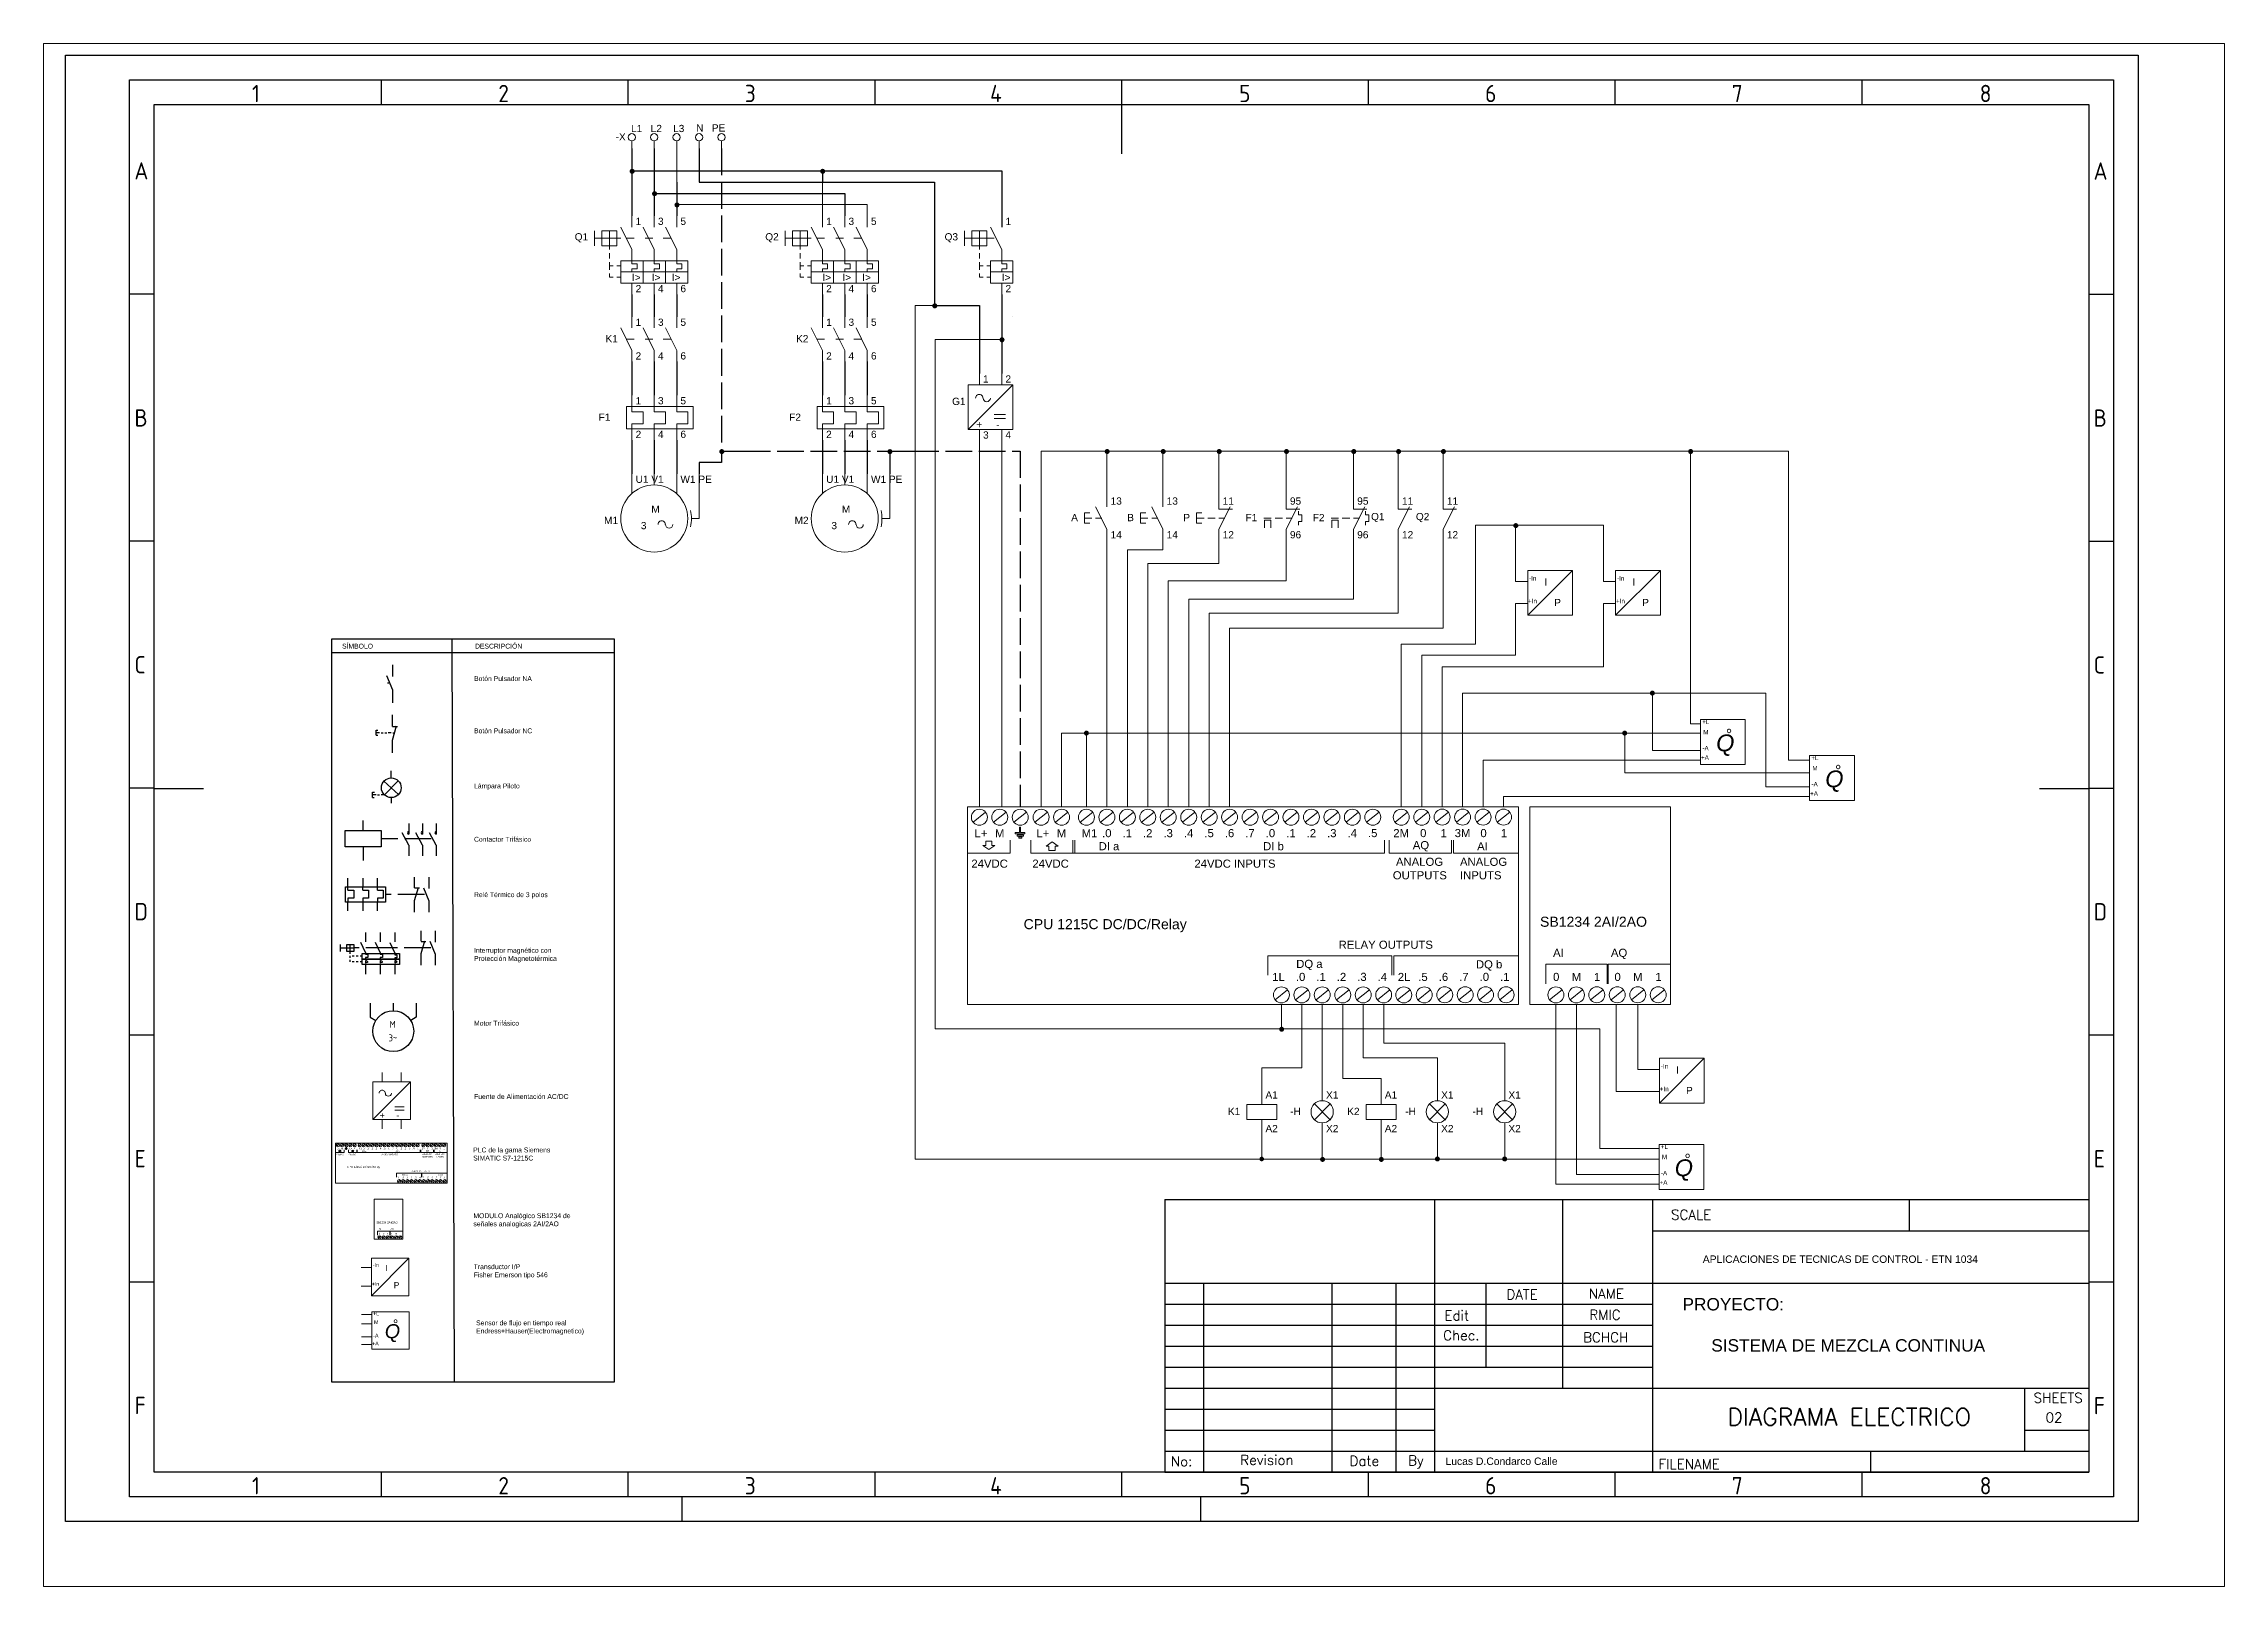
# Paper-space layout 'Presentación1' of a CAD drawing. Header units: millimetres. Extents: x 22 to 241, y 22 to 176.
# The model-space entities are those that its viewports show. They can reach past a viewport. Long polylines and large blocks are cut down to what shows.
import ezdxf
from ezdxf.enums import TextEntityAlignment as Align

# ---------------------------------------------------------------- set-up
doc = ezdxf.new("R2010")
doc.units = ezdxf.units.MM
doc.header["$LTSCALE"] = 0.11
doc.linetypes.add('ACAD_ISO02W100', pattern=[15, 12, -3])
doc.linetypes.add('HIDDEN2', pattern=[0.1875, 0.125, -0.0625])
for name, color, linetype in [('025', 1, 'Continuous'), ('035', 5, 'Continuous'), ('07', 7, 'Continuous'), ('MISC', 7, 'Continuous'), ('PDF_Geometría', 7, 'Continuous'), ('PDF_Rellenos sólidos', 1, 'Continuous'), ('PDF_Texto', 7, 'Continuous'), ('RED_1.5mm^2', 1, 'Continuous'), ('SYMS', 7, 'Continuous')]:
    doc.layers.add(name, color=color, linetype=linetype)
doc.styles.add('ISO Proportional', font='isocp.shx')
doc.styles.add('PDF F1', font='arial.ttf')
doc.styles.get("Standard").update_dxf_attribs({"font": 'arial.ttf'})
doc.styles.add('WD', font='romans.shx')
doc.styles.add('WD_IEC', font='isocp2.shx', dxfattribs={"width": 0.9, "height": 4})

psp = doc.layouts.new('Presentación1')

msp = doc.modelspace()

# ---------------------------------------------------------------- texts
at = {"attachment_point": 1}
for s, width, gutter_width, heights, insert, char_height in [('{\\H1.5x;SÍMBOLO                                                      DESCRIPCIÓN } ', 55.2107, 3.29, [0], (112.72, 251.05), 0.6575), ('{\\H1.5x;Botón Pulsador NA   } ', 55.2107, 3.29, [0], (139.47, 244.48), 0.6575), ('{\\H1.5x;Botón Pulsador NC    } ', 55.2107, 3.29, [0], (139.47, 233.9), 0.6575), ('{\\H1.5x;Lámpara Piloto    } ', 55.2107, 3.29, [0], (139.47, 222.73), 0.6575), ('{\\H1.5x;Contactor Trifásico   } ', 55.2107, 3.29, [0], (139.47, 211.93), 0.6575), ('{\\H1.5x;Relé Térmico de 3 polos   } ', 55.2107, 3.29, [0], (139.47, 200.7), 0.6575), ('{\\H1.5x;Interruptor magnético con\\PProtección Magnetotérmica   } ', 55.2107, 3.29, [0], (139.47, 189.43), 0.6575), ('{\\H1.5x;Motor Trifásico   } ', 55.2107, 3.29, [0], (139.47, 174.68), 0.6575), ('{\\H1.5x;Fuente de Alimentación AC/DC  } ', 55.2107, 3.29, [0], (139.47, 159.83), 0.6575), ('{\\H1.5x;PLC de la gama Siemens\\PSIMATIC S7-1215C }', 55.2107, 3.29, [0], (139.3, 149), 0.6575), ('{\\H1.5x;MODULO Analógico SB1234 de\\Pseñales analogicas 2AI/2AO}', 55.2107, 3.29, [0], (139.34, 135.68), 0.6575), ('{\\H1.5x;Transductor I/P \\PFisher Emerson tipo 546  } ', 55.2107, 3.29, [0], (139.4, 125.35), 0.6575), ('APLICACIONES DE TECNICAS DE CONTROL - ETN 1034', 71.879, 12.5, [0], (388.45, 127.14), 1.5), ('PROYECTO:\\P\\P      SISTEMA DE MEZCLA CONTINUA', 81.7247, 12.5, [16.59], (384.35, 118.51), 2.5), ('{\\H1.5x;Sensor de flujo en tiempo real\\PEndress+Hauser(Electromagnetico)\\P} ', 55.2107, 3.29, [0], (139.89, 113.98), 0.6575), ('Lucas D.Condarco Calle', 27.914, 12.5, [2.3], (336.32, 86.21), 1.5)]:
    msp.add_mtext_dynamic_manual_height_columns(s, width=width, gutter_width=gutter_width, heights=heights, dxfattribs=dict(at, insert=insert, char_height=char_height))
at = {"layer": 'PDF_Texto', "attachment_point": 4, "style": 'PDF F1'}
for s, insert, char_height in [('   -X', (166.45, 353.71), 1.464), ('L1   L2    L3 ', (171.28, 355.4), 1.4637), ('N   PE', (184.47, 355.53), 1.464), ('1', (172.21, 336.6), 1.46), ('3', (176.74, 336.6), 1.46), ('5', (181.29, 336.6), 1.46), ('1', (210.82, 336.6), 1.46), ('3', (215.35, 336.6), 1.46), ('5', (219.9, 336.6), 1.46), ('1', (247.16, 336.6), 1.46), ('   Q1', (158.16, 333.27), 1.464), ('   Q2', (196.77, 333.27), 1.464), ('   Q3', (233.11, 333.27), 1.464), ('I>    I>    I>  ', (171.45, 325.24), 1.4637), ('2', (172.21, 322.97), 1.46), ('4', (176.74, 322.97), 1.46), ('6', (181.29, 322.97), 1.46), ('I>    I>    I>  ', (210.06, 325.24), 1.4637), ('2', (210.82, 322.97), 1.46), ('4', (215.35, 322.97), 1.46), ('6', (219.9, 322.97), 1.46), ('I>  ', (246.4, 325.24), 1.464), ('2', (247.16, 322.97), 1.46), ('1', (172.21, 316.16), 1.46), ('3', (176.74, 316.16), 1.46), ('5', (181.29, 316.16), 1.46), ('1', (210.82, 316.16), 1.46), ('3', (215.35, 316.16), 1.46), ('5', (219.9, 316.16), 1.46), ('   K1', (164.41, 312.83), 1.464), ('2', (172.21, 309.34), 1.46), ('4', (176.74, 309.34), 1.46), ('6', (181.29, 309.34), 1.46), ('   K2', (203.02, 312.83), 1.464), ('2', (210.82, 309.34), 1.46), ('4', (215.35, 309.34), 1.46), ('6', (219.9, 309.34), 1.46), ('1', (242.61, 304.67), 1.46), ('2', (247.15, 304.67), 1.46), ('1', (172.21, 300.26), 1.46), ('3', (176.74, 300.26), 1.46), ('5', (181.29, 300.26), 1.46), ('1', (210.82, 300.26), 1.46), ('3', (215.35, 300.26), 1.46), ('5', (219.9, 300.26), 1.46), ('   G1', (234.63, 300.13), 1.464), ('   F1', (163.01, 296.93), 1.464), ('   F2', (201.62, 296.93), 1.464), ('2', (172.21, 293.45), 1.46), ('4', (176.74, 293.45), 1.46), ('6', (181.29, 293.45), 1.46), ('2', (210.82, 293.45), 1.46), ('4', (215.35, 293.45), 1.46), ('6', (219.9, 293.45), 1.46), ('+     -   ', (241.25, 295.44), 1.464), ('3', (242.61, 293.32), 1.46), ('4', (247.15, 293.36), 1.46), ('U1 V1', (172.21, 284.36), 1.464), ('W1 PE', (181.29, 284.36), 1.464), ('U1 V1', (210.82, 284.36), 1.464), ('W1 PE', (219.9, 284.36), 1.464), ('M   ', (175.39, 278.3), 1.464), ('M   ', (214, 278.3), 1.464), ('13', (268.46, 279.94), 1.464), ('13', (279.82, 279.94), 1.464), ('11', (291.17, 279.94), 1.464), ('95', (304.8, 279.94), 1.464), ('95', (318.43, 279.94), 1.464), ('11', (327.51, 279.94), 1.464), ('11', (336.6, 279.94), 1.464), ('   M1', (164.1, 276.03), 1.464), ('3   ', (173.27, 274.97), 1.464), ('   M2', (202.72, 276.03), 1.464), ('3   ', (211.88, 274.97), 1.464), ('    A', (258.2, 276.6), 1.464), ('    B', (269.56, 276.6), 1.464), ('    P', (280.92, 276.6), 1.464), ('   F1', (294.09, 276.6), 1.464), ('   F2', (307.72, 276.6), 1.464), ('   Q1', (319.53, 276.6), 1.464), ('   Q2', (328.61, 276.6), 1.464), ('14', (268.46, 273.12), 1.464), ('14', (279.82, 273.12), 1.464), ('12', (291.17, 273.12), 1.464), ('96', (304.8, 273.12), 1.464), ('96', (318.43, 273.12), 1.464), ('12', (327.51, 273.12), 1.464), ('12', (336.6, 273.12), 1.464), ('   {\\H0.62068x;-In}', (351.56, 264.29), 1.4637), ('   I', (354.66, 263.56), 1.464), ('   {\\H0.62068x;-In}', (369.38, 264.29), 1.4637), ('   I', (372.48, 263.56), 1.464), ('   {\\H0.62068x;+In}', (351.35, 259.7), 1.4637), ('   P', (356.65, 259.4), 1.464), ('   {\\H0.62068x;+In}', (369.17, 259.7), 1.4637), ('   P', (374.47, 259.4), 1.464), ('   {\\H0.62068x;+L}', (386.63, 235.23), 1.4637), ('   {\\H0.62068x;-A}', (386.67, 229.89), 1.4637), ('   {\\H0.62068x;M}', (386.85, 233.14), 1.4637), ('   {\\fArial|b0|i1|c0|p34;\\H2.32756x;Q}', (389.46, 230.49), 1.4637), ('  {\\H1.55171x;%%D}', (392, 232.67), 1.4637), ('   {\\H0.62068x;+A}', (386.39, 227.99), 1.4637), ('   {\\H0.62068x;+L}', (408.74, 227.93), 1.4637), ('   {\\H0.62068x;M}', (408.96, 225.84), 1.4637), ('   {\\fArial|b0|i1|c0|p34;\\H2.32756x;Q}', (411.57, 223.2), 1.4637), ('  {\\H1.55171x;%%D}', (414.11, 225.37), 1.4637), ('   {\\H0.62068x;+A}', (408.5, 220.7), 1.4637), ('   {\\H0.62068x;-A}', (408.78, 222.6), 1.4637), ('    L+', (238.33, 212.66), 1.642), ('    M', (242.48, 212.66), 1.642), ('    L+', (250.86, 212.66), 1.642), ('    M', (255.01, 212.66), 1.642), ('    M1', (260.04, 212.66), 1.642), ('    .0', (264.18, 212.66), 1.642), ('    .1', (268.33, 212.66), 1.642), ('    .2', (272.47, 212.66), 1.642), ('    .3', (276.62, 212.66), 1.642), ('    .4', (280.76, 212.67), 1.642), ('    .5', (284.91, 212.67), 1.642), ('    .6', (289.05, 212.67), 1.642), ('    .7', (293.19, 212.67), 1.642), ('    .0', (297.34, 212.67), 1.642), ('    .1', (301.49, 212.67), 1.642), ('    .2', (305.63, 212.67), 1.642), ('    .3', (309.77, 212.67), 1.642), ('    .4', (313.92, 212.68), 1.642), ('    .5', (318.06, 212.68), 1.642), ('   2M', (323.83, 212.68), 1.642), ('     0', (327.98, 212.68), 1.642), ('     1', (332.12, 212.68), 1.642), ('   3M', (336.27, 212.68), 1.642), ('     0', (340.2, 212.68), 1.642), ('     1', (344.34, 212.68), 1.642), ('    DI a', (263.48, 210.02), 1.642), ('    DI b', (296.81, 210.02), 1.642), (' ANALOG\\POUTPUTS', (325.64, 205.5), 1.642), ('    AQ', (327.14, 210.02), 1.642), (' ANALOG\\P INPUTS', (338.62, 205.5), 1.642), ('    AI', (340.18, 210.02), 1.642), ('   24VDC', (238.33, 206.49), 1.642), ('   24VDC', (250.69, 206.49), 1.642), ('   24VDC INPUTS', (283.53, 206.49), 1.6416), ('CPU 1215C DC/DC/Relay', (250.83, 193.94), 2.0378), ('SB1234 2AI/2AO', (355.47, 194.72), 2.0378), ('RELAY OUTPUTS', (314.66, 190.07), 1.6416), ('   DQ a', (304.15, 185.97), 1.642), ('   DQ b', (340.57, 185.88), 1.642), ('     AI               AQ', (354.93, 188.22), 1.6416), ('   1L', (299.3, 183.55), 1.642), ('    .0', (303.45, 183.55), 1.642), ('    .1', (307.59, 183.55), 1.642), ('    .2', (311.74, 183.56), 1.642), ('    .3', (315.88, 183.56), 1.642), ('    .4', (320.02, 183.56), 1.642), ('    2L', (324.11, 183.55), 1.642), ('    .5', (328.25, 183.55), 1.642), ('    .7', (336.54, 183.56), 1.642), ('    .0', (340.69, 183.56), 1.642), ('    .1', (344.83, 183.56), 1.642), ('     0', (354.93, 183.55), 1.642), ('     M', (358.71, 183.55), 1.642), ('     0', (367.37, 183.55), 1.642), ('     M', (371.14, 183.56), 1.642), ('   {\\H0.62068x;-In}', (378.25, 165.46), 1.4637), ('   I', (381.35, 164.72), 1.464), ('A1', (299.84, 159.65), 1.464), ('X1', (312.11, 159.65), 1.464), ('A1', (324.02, 159.65), 1.464), ('X1', (335.44, 159.65), 1.464), ('X1', (349.07, 159.65), 1.464), ('   {\\H0.62068x;+In}', (378.04, 160.87), 1.4637), ('   P', (383.35, 160.56), 1.464), ('+     -   ', (120.36, 155.52), 1.226), ('   K1', (290.53, 156.32), 1.464), ('   -H', (303.14, 156.32), 1.464), ('   K2', (314.7, 156.32), 1.464), ('   -H', (326.47, 156.32), 1.464), ('   -H', (340.1, 156.32), 1.464), ('A2', (299.84, 152.84), 1.464), ('X2', (312.11, 152.84), 1.464), ('A2', (324.02, 152.84), 1.464), ('X2', (335.44, 152.84), 1.464), ('X2', (349.07, 152.84), 1.464), ('   24VDC', (111.18, 147.56), 0.333), ('    L+', (111.18, 148.81), 0.333), ('    M', (112.02, 148.81), 0.333), ('   24VDC', (113.68, 147.56), 0.333), ('    L+', (113.72, 148.81), 0.333), ('    M', (114.56, 148.81), 0.333), ('    M1', (115.57, 148.81), 0.333), ('    DI a', (116.27, 148.28), 0.333), ('    .0', (116.41, 148.81), 0.333), ('    .1', (117.25, 148.81), 0.333), ('    .2', (118.09, 148.81), 0.333), ('    .3', (118.93, 148.81), 0.333), ('    .4', (119.77, 148.81), 0.333), ('   24VDC INPUTS', (120.34, 147.56), 0.3326), ('    .5', (120.61, 148.81), 0.333), ('    .6', (121.45, 148.82), 0.333), ('    .7', (122.29, 148.82), 0.333), ('    DI b', (123.02, 148.28), 0.333), ('    .0', (123.13, 148.82), 0.333), ('    .1', (123.97, 148.82), 0.333), ('    .2', (124.81, 148.82), 0.333), ('    .3', (125.65, 148.82), 0.333), ('    .4', (126.49, 148.82), 0.333), ('    .5', (127.33, 148.82), 0.333), (' ANALOG\\POUTPUTS', (128.87, 147.36), 0.333), ('   2M', (128.5, 148.82), 0.333), ('    AQ', (129.17, 148.28), 0.333), ('     0', (129.34, 148.82), 0.333), ('     1', (130.18, 148.82), 0.333), ('   3M', (131.02, 148.82), 0.333), (' ANALOG\\P INPUTS', (131.5, 147.36), 0.333), ('    AI', (131.81, 148.28), 0.333), ('     0', (131.82, 148.82), 0.333), ('     1', (132.66, 148.82), 0.333), ('   {\\H0.62068x;+L}', (378.24, 149.16), 1.4637), ('   {\\H0.62068x;M}', (378.46, 147.07), 1.4637), ('   {\\fArial|b0|i1|c0|p34;\\H2.32756x;Q}', (381.07, 144.43), 1.4637), ('  {\\H1.55171x;%%D}', (383.61, 146.6), 1.4637), ('CPU 1215C DC/DC/Relay', (113.71, 145.02), 0.4129), ('   1L', (123.53, 142.92), 0.333), ('    .0', (124.37, 142.92), 0.333), ('   DQ a', (124.51, 143.41), 0.333), ('    .1', (125.21, 142.92), 0.333), ('    .2', (126.05, 142.92), 0.333), ('RELAY OUTPUTS', (126.64, 144.24), 0.3326), ('    .3', (126.89, 142.92), 0.333), ('    .4', (127.73, 142.92), 0.333), ('    2L', (128.56, 142.92), 0.333), ('    .5', (129.4, 142.92), 0.333), ('    .7', (131.08, 142.92), 0.333), ('   DQ b', (131.89, 143.39), 0.333), ('    .0', (131.92, 142.92), 0.333), ('    .1', (132.76, 142.92), 0.333), ('   {\\H0.62068x;+A}', (378, 141.92), 1.4637), ('   {\\H0.62068x;-A}', (378.27, 143.82), 1.4637), ('SB1234 2AI/2AO', (119.65, 133.81), 0.4129), ('     AI               AQ', (119.54, 132.49), 0.3326), ('     0', (119.54, 131.55), 0.333), ('     M', (120.31, 131.55), 0.333), ('     0', (122.06, 131.55), 0.333), ('     M', (122.83, 131.55), 0.333), ('   {\\H0.62068x;-In}', (117.5, 125.21), 1.2257), ('   I', (120.09, 124.6), 1.226), ('   {\\H0.62068x;+In}', (117.32, 121.37), 1.2257), ('   P', (121.76, 121.12), 1.226), ('   {\\H0.62068x;+L}', (117.59, 115.37), 1.2257), ('   {\\H0.62068x;-A}', (117.62, 110.9), 1.2257), ('   {\\H0.62068x;M}', (117.78, 113.62), 1.2257), ('   {\\fArial|b0|i1|c0|p34;\\H2.32756x;Q}', (119.96, 111.4), 1.2257), ('  {\\H1.55171x;%%D}', (122.09, 113.22), 1.2257), ('   {\\H0.62068x;+A}', (117.39, 109.31), 1.2257)]:
    msp.add_mtext(s, dxfattribs=dict(at, insert=insert, char_height=char_height))
for s, insert, char_height, width in [('    .6', (332.4, 183.55), 1.642, 4.3571), ('     1', (363.22, 183.55), 1.642, 4.3571), ('     1', (375.66, 183.56), 1.642, 4.3571), ('    .6', (130.24, 142.92), 0.333, 0.8828), ('     1', (121.22, 131.55), 0.333, 0.8828), ('     1', (123.74, 131.55), 0.333, 0.8828)]:
    msp.add_mtext(s, dxfattribs=dict(at, insert=insert, char_height=char_height, width=width))

# ---------------------------------------------------------------- blocks, each defined once
blk = doc.blocks.new('VMS21P')
for p, q in [((0, -2.5), (-3.1, 3.1)), ((0, 7.5), (0, 2.5)), ((0, -2.5), (0, -7.5))]:
    blk.add_line(p, q)
blk.add_arc((0, 3.1), 0.625, 90, 270)
at = {"style": 'WD_IEC'}
for tag, p in [('TAG2', (-5.2, 0.8)), ('INST', (-5.2, 6.8)), ('LOC', (-5.2, 3.8)), ('DESC2', (-5.2, -9.7)), ('DESC1', (-5.2, -6.7)), ('XREF', (-5.2, -3.8)), ('DESC3', (-5.2, -12.7))]:
    blk.add_attdef(tag, text='', height=2.5, dxfattribs=at).set_placement(p, align=Align.RIGHT)
blk.add_attdef('TERM01', text='', height=2, rotation=90, dxfattribs=at).set_placement((-1, 7.5), align=Align.RIGHT)
blk.add_attdef('TERM02', (-1, -7.5), '', height=2, rotation=90, dxfattribs=at)
at = {"style": 'WD_IEC', "flags": 1}
for tag, p, height in [('X4LINK', (-2.9, 0), 0.32), ('X1LINK', (-0.5, 0), 0.32), ('X2TERM01', (0, 7.5), 0.32), ('X8TERM02', (0, -7.5), 0.32), ('CONTACT', (4, -3.5), 1), ('FAMILY', (4, -5), 1)]:
    blk.add_attdef(tag, p, '', height=height, dxfattribs=at)
blk = doc.blocks.new('VMO13')
blk.add_circle((0, 0), 7.5)
at = {"style": 'WD_IEC'}
blk.add_attdef('TERM02', (-0.69, 7.75), '', height=2, rotation=90, dxfattribs=at)
for tag, p in [('TAG1', (-12.88, 5.75)), ('INST', (-12.88, 12.75)), ('LOC', (-12.88, 9.25)), ('DESC2', (-12.88, -2)), ('DESC1', (-12.88, 1.5)), ('RATING1', (-12.88, -9)), ('DESC3', (-12.88, -5.5)), ('RATING3', (-12.88, -16)), ('RATING2', (-12.88, -12.5)), ('RATING4', (-12.95, -19.58))]:
    blk.add_attdef(tag, text='', height=2.5, dxfattribs=at).set_placement(p, align=Align.RIGHT)
at = {"style": 'WD_IEC', "flags": 1}
for tag, p, height in [('MFG', (12.75, 9), 1.5), ('CAT', (12.75, 6.5), 1.5), ('X4LINK', (-7.5, 0), 0.32), ('X0TERM01', (-6.4, 3.9), 0.32), ('X2TERM02', (0, 7.5), 0.32), ('X0TERM03', (6.4, 3.9), 0.32), ('X1LINK', (7.5, 0), 0.32), ('X8TERM04', (0, -7.5), 0.32), ('ASSYCODE', (1, -9), 1), ('FAMILY', (1, -10.5), 1), ('CATDESC', (1, -12), 1)]:
    blk.add_attdef(tag, p, '', height=height, dxfattribs=at)
at = {"style": 'WD_IEC'}
for tag, p in [('TERM01', (-7.35, 4.34)), ('TERM03', (9.35, 4.53)), ('TERM04', (-0.59, -7.92))]:
    blk.add_attdef(tag, text='', height=2, rotation=90, dxfattribs=at).set_placement(p, align=Align.RIGHT)
for tag, p in [('M', (-0.22, 1.27)), ('3~', (-0.12, -3.73))]:
    blk.add_attdef(tag, text='', height=2.5, dxfattribs=at).set_placement(p, align=Align.CENTER)
at = {"lineweight": 15, "style": 'WD_IEC'}
blk.add_attdef('XREF', text='', height=2.5, dxfattribs=at).set_placement((-13.19, -22.86), align=Align.RIGHT)
blk = doc.blocks.new('IEC_border_a3')
at = {"layer": '035'}
for p, q in [((64, 292), (64, 287)), ((114, 292), (114, 287)), ((164, 292), (164, 287)), ((214, 292), (214, 287)), ((264, 292), (264, 287)), ((314, 292), (314, 287)), ((364, 292), (364, 287)), ((17.97, 248.58), (12.98, 248.58)), ((414.97, 248.54), (409.98, 248.54)), ((17.98, 198.54), (13, 198.54)), ((414.98, 198.5), (410, 198.5)), ((17.98, 148.54), (13, 148.54)), ((414.98, 148.5), (410, 148.5)), ((17.98, 98.54), (13, 98.54)), ((414.98, 98.5), (410, 98.5)), ((18, 48.5), (13.02, 48.5)), ((415, 48.46), (410.02, 48.46)), ((64, 10), (64, 5)), ((114, 10), (114, 5)), ((164, 10), (164, 5)), ((214, 10), (214, 5)), ((264, 10), (264, 5)), ((314, 10), (314, 5)), ((364, 10), (364, 5)), ((125, 0), (125, 5)), ((230, 5), (230, 0))]:
    blk.add_line(p, q, dxfattribs=at)
for points in [[(0, 297), (420, 297), (420, 0), (0, 0)], [(18, 287), (410, 287), (410, 10), (18, 10)]]:
    blk.add_lwpolyline(points, close=True, dxfattribs=at)
at = {"layer": '07'}
for p, q in [((214, 287), (214, 277)), ((18, 148.5), (28, 148.5)), ((400, 148.5), (410, 148.5))]:
    blk.add_line(p, q, dxfattribs=at)
blk.add_lwpolyline([(13, 292), (415, 292), (415, 5), (13, 5)], close=True, dxfattribs=at)
at = {"layer": '035', "style": 'ISO Proportional'}
for s, p in [('1', (37.81, 287.5)), ('2', (87.73, 287.5)), ('3', (137.68, 287.5)), ('4', (187.38, 287.5)), ('5', (237.84, 287.5)), ('6', (287.69, 287.5)), ('7', (337.67, 287.5)), ('8', (387.92, 287.5)), ('A', (13.98, 271.83)), ('A', (410.98, 271.79)), ('B', (14, 221.79)), ('B', (411, 221.75)), ('C', (14, 171.79)), ('C', (411, 171.75)), ('D', (14, 121.79)), ('D', (411, 121.75)), ('E', (14.02, 71.75)), ('E', (411.02, 71.72)), ('F', (14.02, 21.75)), ('F', (411.02, 21.72)), ('1', (37.81, 5.5)), ('2', (87.73, 5.5)), ('3', (137.68, 5.5)), ('4', (187.38, 5.5)), ('5', (237.84, 5.5)), ('6', (287.69, 5.5)), ('7', (337.67, 5.5)), ('8', (387.92, 5.5))]:
    blk.add_text(s, height=3.5, dxfattribs=at).set_placement(p)
blk = doc.blocks.new('IEC_tblock_a3')
at = {"layer": '035'}
for p, q in [((-106.6, 55.25), (-106.6, 17)), ((-36.4, 55.25), (-36.4, 48.88)), ((-88.4, 48.88), (0, 48.88)), ((-179.4, 38.25), (-179.4, 0)), ((-153.4, 38.25), (-153.4, 0)), ((-140.4, 38.25), (-140.4, 0)), ((-122.2, 38.25), (-122.2, 21.25)), ((-187.2, 34), (-88.4, 34)), ((-187.2, 29.75), (-88.4, 29.75)), ((-187.2, 25.5), (-88.4, 25.5)), ((-187.2, 21.25), (-88.4, 21.25)), ((-187.2, 17), (-132.6, 17)), ((-187.2, 12.75), (-132.6, 12.75)), ((-187.2, 8.5), (-132.6, 8.5)), ((-13, 8.5), (0, 8.5)), ((-187.2, 4.25), (0, 4.25)), ((-44.2, 4.25), (-44.2, 0))]:
    blk.add_line(p, q, dxfattribs=at)
at = {"layer": '07'}
for p, q in [((-187.2, 55.25), (-187.2, 0)), ((-187.2, 55.25), (0, 55.25)), ((-132.6, 55.25), (-132.6, 0)), ((-88.4, 55.25), (-88.4, 0)), ((0, 55.25), (0, 0)), ((-187.2, 38.25), (0, 38.25)), ((-132.6, 17), (0, 17)), ((-13, 17), (-13, 4.25)), ((-187.2, 0), (0, 0))]:
    blk.add_line(p, q, dxfattribs=at)
at = {"style": 'WD'}
for tag, p in [('SCALE', (-69.88, 51.07)), ('SH', (-8.74, 10.06)), ('FILENAME', (-68.15, 0.8))]:
    blk.add_attdef(tag, p, '', height=2, dxfattribs=at)
for tag, height, p in [('EDDATE', 2, (-114.97, 30.8)), ('EDBY', 2, (-98.02, 30.86)), ('PROJDESC', 5, (-45.9, 29.2)), ('CKDATE', 2, (-114.85, 26.58)), ('CKBY', 2, (-97.88, 26.3)), ('DWGDESC', 5, (-44.85, 19.72)), ('DWGNO', 3.5, (-48.54, 9.46))]:
    blk.add_attdef(tag, text='', height=height, dxfattribs=at).set_placement(p, align=Align.CENTER)
at = {"style": 'WD', "flags": 1}
blk.add_attdef('WD_TB', (-120.95, 11.91), '', height=2, dxfattribs=at)
at = {"layer": '025', "style": 'WD'}
for s, p in [('SCALE', (-80.57, 51.13)), ('NAME', (-97.74, 35.14)), ('No:', (-183.81, 1.19)), ('Revision', (-166.53, 1.47)), ('Date', (-146.79, 1.28)), ('By', (-136.33, 1.37))]:
    blk.add_text(s, height=2, dxfattribs=at).set_placement(p, align=Align.CENTER)
for s, p in [('DATE', (-118, 35)), ('Edit', (-130.55, 30.72)), ('Chec.', (-130.82, 26.72)), ('SHEETS', (-11.17, 14.05)), ('FILENAME', (-87.18, 0.61))]:
    blk.add_text(s, height=2, dxfattribs=at).set_placement(p)

# ---------------------------------------------------------------- hatches: boundary and pattern name
at = {"layer": 'PDF_Rellenos sólidos', "transparency": 33554559}
for color, points in [(256, [(172.02, 346.74, 0.414932), (171.51, 347.25), (171.51, 347.25, 0.414932), (170.99, 346.74), (170.99, 346.74, 0.414932), (171.51, 346.23), (171.51, 346.23, 0.414932)]), (256, [(172.02, 346.74, 0.414932), (171.51, 347.25), (171.51, 347.25, 0.414932), (170.99, 346.74), (170.99, 346.74, 0.414932), (171.51, 346.23), (171.51, 346.23, 0.414932)]), (256, [(172.02, 346.74, 0.414932), (171.51, 347.25), (171.51, 347.25, 0.414932), (170.99, 346.74), (170.99, 346.74, 0.414932), (171.51, 346.23), (171.51, 346.23, 0.414932)]), (7, [(172.02, 346.74, 0.414932), (171.51, 347.25), (171.51, 347.25, 0.414932), (170.99, 346.74), (170.99, 346.74, 0.414932), (171.51, 346.23), (171.51, 346.23, 0.414932)]), (256, [(210.63, 346.74, 0.414932), (210.12, 347.25), (210.12, 347.25, 0.414932), (209.6, 346.74), (209.6, 346.74, 0.414932), (210.12, 346.23), (210.12, 346.23, 0.414932)]), (256, [(210.63, 346.74, 0.414932), (210.12, 347.25), (210.12, 347.25, 0.414932), (209.6, 346.74), (209.6, 346.74, 0.414932), (210.12, 346.23), (210.12, 346.23, 0.414932)]), (256, [(210.63, 346.74, 0.414932), (210.12, 347.25), (210.12, 347.25, 0.414932), (209.6, 346.74), (209.6, 346.74, 0.414932), (210.12, 346.23), (210.12, 346.23, 0.414932)]), (7, [(210.63, 346.74, 0.414932), (210.12, 347.25), (210.12, 347.25, 0.414932), (209.6, 346.74), (209.6, 346.74, 0.414932), (210.12, 346.23), (210.12, 346.23, 0.414932)]), (256, [(176.56, 342.2, 0.414932), (176.05, 342.71), (176.05, 342.71, 0.414932), (175.54, 342.2), (175.54, 342.2, 0.414932), (176.05, 341.69), (176.05, 341.69, 0.414932)]), (256, [(176.56, 342.2, 0.414932), (176.05, 342.71), (176.05, 342.71, 0.414932), (175.54, 342.2), (175.54, 342.2, 0.414932), (176.05, 341.69), (176.05, 341.69, 0.414932)]), (256, [(176.56, 342.2, 0.414932), (176.05, 342.71), (176.05, 342.71, 0.414932), (175.54, 342.2), (175.54, 342.2, 0.414932), (176.05, 341.69), (176.05, 341.69, 0.414932)]), (7, [(176.56, 342.2, 0.414932), (176.05, 342.71), (176.05, 342.71, 0.414932), (175.54, 342.2), (175.54, 342.2, 0.414932), (176.05, 341.69), (176.05, 341.69, 0.414932)]), (256, [(181.1, 339.93, 0.414932), (180.59, 340.44), (180.59, 340.44, 0.414932), (180.08, 339.93), (180.08, 339.93, 0.414932), (180.59, 339.41), (180.59, 339.41, 0.414932)]), (256, [(181.1, 339.93, 0.414932), (180.59, 340.44), (180.59, 340.44, 0.414932), (180.08, 339.93), (180.08, 339.93, 0.414932), (180.59, 339.41), (180.59, 339.41, 0.414932)]), (256, [(181.1, 339.93, 0.414932), (180.59, 340.44), (180.59, 340.44, 0.414932), (180.08, 339.93), (180.08, 339.93, 0.414932), (180.59, 339.41), (180.59, 339.41, 0.414932)]), (7, [(181.1, 339.93, 0.414932), (180.59, 340.44), (180.59, 340.44, 0.414932), (180.08, 339.93), (180.08, 339.93, 0.414932), (180.59, 339.41), (180.59, 339.41, 0.414932)]), (7, [(233.34, 319.48, 0.414932), (232.83, 320), (232.83, 320, 0.414932), (232.32, 319.48), (232.32, 319.48, 0.414932), (232.83, 318.97), (232.83, 318.97, 0.414932)]), (7, [(246.97, 312.61, 0.414932), (246.46, 313.12), (246.46, 313.12, 0.414932), (245.94, 312.61), (245.94, 312.61, 0.414932), (246.46, 312.09), (246.46, 312.09, 0.414932)])]:
    msp.add_hatch(color=color, dxfattribs=at).paths.add_polyline_path(points)
at = {"layer": 'PDF_Rellenos sólidos', "linetype": 'ACAD_ISO02W100', "true_color": 0x136734, "transparency": 33554559}
msp.add_hatch(color=116, dxfattribs=at).paths.add_polyline_path([(190.19, 289.96, 0.414932), (189.67, 290.47), (189.67, 290.47, 0.414932), (189.16, 289.96), (189.16, 289.96, 0.414932), (189.67, 289.45), (189.67, 289.45, 0.414932)])
msp.add_hatch(color=116, dxfattribs=at).paths.add_polyline_path([(190.19, 289.96, 0.414932), (189.67, 290.47), (189.67, 290.47, 0.414932), (189.16, 289.96), (189.16, 289.96, 0.414932), (189.67, 289.45), (189.67, 289.45, 0.414932)])
msp.add_hatch(color=116, dxfattribs=at).paths.add_polyline_path([(190.19, 289.96, 0.414932), (189.67, 290.47), (189.67, 290.47, 0.414932), (189.16, 289.96), (189.16, 289.96, 0.414932), (189.67, 289.45), (189.67, 289.45, 0.414932)])
msp.add_hatch(color=116, dxfattribs=at).paths.add_polyline_path([(190.19, 289.96, 0.414932), (189.67, 290.47), (189.67, 290.47, 0.414932), (189.16, 289.96), (189.16, 289.96, 0.414932), (189.67, 289.45), (189.67, 289.45, 0.414932)])
at = {"layer": 'PDF_Rellenos sólidos', "linetype": 'ACAD_ISO02W100', "transparency": 33554559}
for points in [[(224.25, 289.96, 0.414932), (223.74, 290.47), (223.74, 290.47, 0.414932), (223.23, 289.96), (223.23, 289.96, 0.414932), (223.74, 289.45), (223.74, 289.45, 0.414932)], [(268.27, 289.98, 0.414932), (267.76, 290.49), (267.76, 290.49, 0.414932), (267.25, 289.98), (267.25, 289.98, 0.414932), (267.76, 289.47), (267.76, 289.47, 0.414932)], [(279.63, 289.98, 0.414932), (279.12, 290.49), (279.12, 290.49, 0.414932), (278.61, 289.98), (278.61, 289.98, 0.414932), (279.12, 289.47), (279.12, 289.47, 0.414932)], [(290.99, 289.98, 0.414932), (290.47, 290.49), (290.47, 290.49, 0.414932), (289.96, 289.98), (289.96, 289.98, 0.414932), (290.47, 289.47), (290.47, 289.47, 0.414932)], [(304.61, 289.98, 0.414932), (304.1, 290.49), (304.1, 290.49, 0.414932), (303.59, 289.98), (303.59, 289.98, 0.414932), (304.1, 289.47), (304.1, 289.47, 0.414932)], [(318.24, 289.98, 0.414932), (317.73, 290.49), (317.73, 290.49, 0.414932), (317.22, 289.98), (317.22, 289.98, 0.414932), (317.73, 289.47), (317.73, 289.47, 0.414932)], [(327.32, 289.98, 0.414932), (326.81, 290.49), (326.81, 290.49, 0.414932), (326.3, 289.98), (326.3, 289.98, 0.414932), (326.81, 289.47), (326.81, 289.47, 0.414932)], [(336.41, 289.98, 0.414932), (335.9, 290.49), (335.9, 290.49, 0.414932), (335.39, 289.98), (335.39, 289.98, 0.414932), (335.9, 289.47), (335.9, 289.47, 0.414932)], [(386.51, 289.98, 0.414932), (385.99, 290.49), (385.99, 290.49, 0.414932), (385.48, 289.98), (385.48, 289.98, 0.414932), (385.99, 289.47), (385.99, 289.47, 0.414932)], [(351.08, 274.97, 0.414932), (350.57, 275.48), (350.57, 275.48, 0.414932), (350.06, 274.97), (350.06, 274.97, 0.414932), (350.57, 274.46), (350.57, 274.46, 0.414932)], [(378.75, 241.04, 0.414932), (378.24, 241.55), (378.24, 241.55, 0.414932), (377.72, 241.04), (377.72, 241.04, 0.414932), (378.24, 240.53), (378.24, 240.53, 0.414932)], [(264.07, 232.94, 0.414932), (263.56, 233.45), (263.56, 233.45, 0.414932), (263.05, 232.94), (263.05, 232.94, 0.414932), (263.56, 232.43), (263.56, 232.43, 0.414932)], [(373.14, 232.94, 0.414932), (372.63, 233.45), (372.63, 233.45, 0.414932), (372.12, 232.94), (372.12, 232.94, 0.414932), (372.63, 232.43), (372.63, 232.43, 0.414932)], [(303.63, 172.96, 0.414932), (303.12, 173.47), (303.12, 173.47, 0.414932), (302.61, 172.96), (302.61, 172.96, 0.414932), (303.12, 172.44), (303.12, 172.44, 0.414932)], [(299.55, 146.68, 0.414932), (299.09, 147.15), (299.09, 147.15, 0.414932), (298.62, 146.68), (298.62, 146.68, 0.414932), (299.09, 146.21), (299.09, 146.21, 0.414932)], [(311.92, 146.59, 0.414932), (311.41, 147.1), (311.41, 147.1, 0.414932), (310.9, 146.59), (310.9, 146.59, 0.414932), (311.41, 146.08), (311.41, 146.08, 0.414932)], [(323.83, 146.59, 0.414932), (323.32, 147.1), (323.32, 147.1, 0.414932), (322.8, 146.59), (322.8, 146.59, 0.414932), (323.32, 146.08), (323.32, 146.08, 0.414932)], [(335.19, 146.68, 0.414932), (334.68, 147.19), (334.68, 147.19, 0.414932), (334.16, 146.68), (334.16, 146.68, 0.414932), (334.68, 146.17), (334.68, 146.17, 0.414932)], [(348.82, 146.68, 0.414932), (348.31, 147.19), (348.31, 147.19, 0.414932), (347.8, 146.68), (347.8, 146.68, 0.414932), (348.31, 146.17), (348.31, 146.17, 0.414932)]]:
    msp.add_hatch(color=7, dxfattribs=at).paths.add_polyline_path(points)

# ---------------------------------------------------------------- linework, layer by layer
at = {"lineweight": 18, "ltscale": 0.2}
for p, q in [((232.77, 319.54), (228.84, 319.54)), ((228.84, 319.54), (228.84, 146.65)), ((246.4, 312.66), (232.93, 312.66)), ((232.93, 312.66), (232.93, 173.01)), ((241.86, 292.16), (241.86, 217.98)), ((246.4, 292.16), (246.4, 217.98)), ((254.38, 217.98), (254.38, 290.04)), ((254.38, 290.04), (335.84, 290.04)), ((267.71, 281.05), (267.71, 290.04)), ((279.06, 281.05), (279.06, 290.04)), ((290.42, 281.05), (290.42, 290.04)), ((304.04, 281.05), (304.04, 290.04)), ((317.67, 281.05), (317.67, 290.04)), ((326.76, 281.05), (326.76, 290.04)), ((385.94, 290.04), (326.99, 290.04)), ((335.84, 290.04), (335.84, 281.05)), ((335.84, 290.04), (405.82, 290.04)), ((385.94, 234.84), (385.94, 290.04)), ((405.82, 290.04), (405.82, 227.46)), ((299.66, 274.53), (299.66, 276.08)), ((299.66, 276.08), (300.93, 276.08)), ((300.93, 276.08), (300.93, 274.53)), ((307.18, 277.13), (307.18, 275.79)), ((313.28, 274.53), (313.28, 276.08)), ((313.28, 276.08), (314.56, 276.08)), ((314.56, 276.08), (314.56, 274.53)), ((320.81, 277.13), (320.81, 275.79)), ((342.38, 250.99), (342.38, 275.03)), ((342.38, 275.03), (368.33, 275.03)), ((350.51, 263.65), (350.51, 275.03)), ((368.33, 263.65), (368.33, 275.03)), ((267.71, 217.98), (267.71, 271.96)), ((271.85, 217.98), (271.85, 270.09)), ((271.85, 270.09), (279.06, 270.09)), ((279.06, 270.09), (279.06, 271.96)), ((290.42, 267.29), (290.42, 271.96)), ((304.04, 271.96), (304.04, 263.77)), ((317.67, 260.09), (317.67, 271.96)), ((326.76, 257.27), (326.76, 271.96)), ((335.84, 254.17), (335.84, 271.96)), ((275.99, 217.98), (275.99, 267.29)), ((275.99, 267.29), (290.42, 267.29)), ((352.97, 256.82), (362.05, 265.9)), ((370.79, 256.82), (379.87, 265.9)), ((280.14, 217.98), (280.14, 263.77)), ((280.14, 263.77), (304.04, 263.77)), ((352.97, 263.65), (350.51, 263.65)), ((370.79, 263.65), (368.33, 263.65)), ((284.28, 217.98), (284.28, 260.09)), ((284.28, 260.09), (317.67, 260.09)), ((288.43, 217.98), (288.43, 257.27)), ((288.43, 257.27), (326.76, 257.27)), ((350.51, 259.17), (352.97, 259.17)), ((350.51, 248.76), (350.51, 259.17)), ((368.33, 246.39), (368.33, 259.17)), ((368.33, 259.17), (370.79, 259.17)), ((292.57, 217.98), (292.57, 254.17)), ((292.57, 254.17), (335.84, 254.17)), ((327.35, 217.98), (327.35, 250.99)), ((327.35, 250.99), (342.38, 250.99)), ((331.5, 217.98), (331.5, 248.76)), ((331.5, 248.76), (350.51, 248.76)), ((335.64, 217.98), (335.64, 246.39)), ((335.64, 246.39), (368.33, 246.39)), ((339.79, 217.98), (339.79, 241.04)), ((339.79, 241.04), (378.24, 241.04)), ((378.24, 241.04), (401.22, 241.04)), ((378.24, 241.04), (378.24, 229.41)), ((401.22, 241.04), (401.22, 222.06)), ((387.99, 234.84), (385.94, 234.84)), ((258.53, 217.98), (258.53, 232.94)), ((258.53, 232.94), (263.56, 232.94)), ((387.99, 232.94), (263.56, 232.94)), ((263.56, 232.94), (263.56, 222.49)), ((372.63, 232.94), (372.63, 224.87)), ((343.93, 227.46), (378.24, 227.46)), ((343.93, 223.05), (343.93, 227.46)), ((378.24, 229.41), (387.99, 229.41)), ((378.24, 227.46), (387.99, 227.46)), ((405.82, 227.46), (410.09, 227.46)), ((263.56, 222.49), (263.56, 217.98)), ((343.93, 217.98), (343.93, 223.05)), ((372.63, 224.87), (410.09, 224.87)), ((401.22, 222.06), (410.09, 222.06)), ((240.59, 214.89), (243.13, 216.91)), ((244.73, 214.89), (247.27, 216.91)), ((248.88, 214.89), (251.42, 216.91)), ((253.11, 214.89), (255.65, 216.91)), ((257.26, 214.89), (259.8, 216.91)), ((262.29, 214.89), (264.83, 216.91)), ((266.44, 214.89), (268.97, 216.91)), ((270.58, 214.89), (273.12, 216.91)), ((274.72, 214.9), (277.26, 216.92)), ((278.87, 214.9), (281.41, 216.92)), ((283.01, 214.9), (285.55, 216.92)), ((287.16, 214.9), (289.7, 216.92)), ((291.3, 214.9), (293.84, 216.92)), ((295.45, 214.9), (297.99, 216.92)), ((299.6, 214.9), (302.13, 216.92)), ((303.74, 214.9), (306.28, 216.92)), ((307.88, 214.9), (310.42, 216.92)), ((312.03, 214.9), (314.56, 216.92)), ((316.17, 214.91), (318.71, 216.93)), ((320.32, 214.91), (322.85, 216.93)), ((326.09, 214.91), (328.62, 216.93)), ((330.23, 214.91), (332.77, 216.93)), ((334.37, 214.91), (336.91, 216.93)), ((338.52, 214.91), (341.06, 216.93)), ((342.66, 214.91), (345.2, 216.93)), ((346.81, 214.91), (349.35, 216.93)), ((348.08, 217.98), (348.08, 220.1)), ((348.08, 220.1), (401.22, 220.1)), ((401.22, 220.1), (410.09, 220.1)), ((239.47, 211.04), (239.47, 213.62)), ((241.86, 215.9), (241.86, 215.9)), ((241.86, 215.9), (241.86, 215.9)), ((241.86, 215.9), (241.86, 215.9)), ((241.86, 215.9), (241.86, 215.9)), ((241.86, 215.9), (241.86, 215.9)), ((246, 215.9), (246, 215.9)), ((246, 215.9), (246, 215.9)), ((246, 215.9), (246, 215.9)), ((246, 215.9), (246, 215.9)), ((246, 215.9), (246, 215.9)), ((249.14, 212.8), (250, 212.8)), ((249.14, 212.8), (249.14, 212.56)), ((249.14, 212.56), (251.08, 212.56)), ((249.49, 212.35), (250, 212.35)), ((249.49, 212.35), (249.49, 212.1)), ((250, 212.35), (250.8, 212.35)), ((250.15, 215.9), (250.15, 215.9)), ((250.15, 215.9), (250.15, 215.9)), ((250.15, 215.9), (250.15, 215.9)), ((250.15, 215.9), (250.15, 215.9)), ((250.15, 215.9), (250.15, 215.9)), ((250.23, 212.8), (251.08, 212.8)), ((250.8, 212.35), (250.8, 212.1)), ((251.08, 212.8), (251.08, 212.56)), ((254.38, 215.9), (254.38, 215.9)), ((254.38, 215.9), (254.38, 215.9)), ((254.38, 215.9), (254.38, 215.9)), ((254.38, 215.9), (254.38, 215.9)), ((254.38, 215.9), (254.38, 215.9)), ((269.04, 213.49), (269.04, 213.49)), ((269.04, 213.49), (269.04, 213.49)), ((269.04, 213.49), (269.04, 213.49)), ((269.04, 213.49), (269.04, 213.49)), ((269.04, 213.49), (269.04, 213.49)), ((273.52, 213.49), (273.52, 213.49)), ((273.52, 213.49), (273.52, 213.49)), ((273.52, 213.49), (273.52, 213.49)), ((273.52, 213.49), (273.52, 213.49)), ((273.52, 213.49), (273.52, 213.49)), ((239.47, 208.65), (248.13, 208.65)), ((243.17, 210.2), (242.55, 210.2)), ((243.79, 209.34), (242.55, 210.2)), ((243.17, 211.06), (243.17, 210.2)), ((243.17, 211.06), (244.42, 211.06)), ((245.02, 210.2), (243.79, 209.34)), ((244.42, 211.06), (244.42, 210.2)), ((244.42, 210.2), (245.02, 210.2)), ((248.13, 208.65), (248.13, 211.23)), ((249.49, 212.1), (250.8, 212.1)), ((249.87, 211.9), (250, 211.9)), ((249.87, 211.9), (249.87, 211.65)), ((249.87, 211.65), (250.47, 211.65)), ((250, 211.9), (250.47, 211.9)), ((250.47, 211.9), (250.47, 211.65)), ((252.32, 208.65), (252.32, 211.23)), ((252.32, 208.65), (323.99, 208.65)), ((255.38, 210.03), (256.6, 210.89)), ((255.97, 210.03), (255.38, 210.03)), ((255.97, 209.16), (255.97, 210.03)), ((257.22, 209.16), (255.97, 209.16)), ((256.6, 210.89), (257.84, 210.03)), ((257.22, 209.16), (257.22, 210.03)), ((257.22, 210.03), (257.84, 210.03)), ((260.82, 208.65), (260.82, 211.23)), ((261.18, 208.65), (261.18, 211.23)), ((323.99, 208.65), (323.99, 211.23)), ((324.88, 208.65), (324.88, 211.23)), ((324.88, 208.65), (337.52, 208.65)), ((337.52, 208.65), (337.52, 211.23)), ((337.93, 208.65), (337.93, 211.23)), ((337.93, 208.65), (351.12, 208.65)), ((300.34, 183.88), (300.34, 187.83)), ((300.34, 187.83), (325.42, 187.83)), ((325.42, 187.83), (325.42, 183.88)), ((325.84, 183.88), (325.84, 187.83)), ((325.84, 187.83), (351.12, 187.83)), ((356.67, 182.19), (356.67, 186.14)), ((356.67, 186.14), (369.09, 186.14)), ((369.09, 182.19), (369.09, 186.14)), ((369.09, 182.19), (369.09, 186.14)), ((369.09, 182.19), (369.09, 186.14)), ((369.09, 182.19), (369.09, 186.14)), ((369.3, 182.19), (369.3, 186.14)), ((369.3, 182.19), (369.3, 186.14)), ((369.3, 186.14), (381.94, 186.14)), ((301.79, 178.91), (304.33, 180.93)), ((303.06, 173.01), (303.06, 177.98)), ((305.94, 178.91), (308.48, 180.93)), ((307.21, 165.17), (307.21, 177.98)), ((310.08, 178.91), (312.62, 180.93)), ((311.35, 160.76), (311.35, 177.98)), ((314.23, 178.91), (316.77, 180.93)), ((315.5, 162.97), (315.5, 177.98)), ((315.5, 177.98), (334.68, 177.98)), ((318.37, 178.92), (320.91, 180.94)), ((319.64, 167.15), (319.64, 177.98)), ((322.52, 178.92), (325.05, 180.94)), ((323.79, 170.16), (323.79, 177.98)), ((326.6, 178.92), (329.14, 180.94)), ((330.75, 178.92), (333.28, 180.94)), ((334.89, 178.92), (337.43, 180.94)), ((339.03, 178.92), (341.57, 180.94)), ((343.18, 178.92), (345.72, 180.94)), ((347.32, 178.92), (349.86, 180.94)), ((357.42, 178.92), (359.96, 180.94)), ((358.69, 177.98), (358.69, 141.57)), ((361.57, 178.92), (364.11, 180.94)), ((362.84, 177.98), (362.84, 143.56)), ((365.71, 178.92), (368.25, 180.94)), ((369.86, 178.92), (372.4, 180.94)), ((370.9, 160.34), (370.9, 177.98)), ((374, 178.92), (376.54, 180.94)), ((375.27, 164.81), (375.27, 177.98)), ((378.15, 178.92), (380.68, 180.94)), ((232.93, 173.01), (303.06, 173.01)), ((303.06, 173.01), (367.6, 173.01)), ((367.6, 173.01), (367.6, 148.83)), ((348.31, 170.16), (323.79, 170.16)), ((348.31, 160.76), (348.31, 170.16)), ((299.08, 160.76), (299.08, 165.17)), ((299.08, 165.17), (307.21, 165.17)), ((334.68, 167.15), (319.64, 167.15)), ((334.68, 160.76), (334.68, 167.15)), ((377.21, 164.81), (375.27, 164.81)), ((379.66, 164.81), (377.21, 164.81)), ((379.66, 157.99), (388.75, 167.07)), ((323.26, 162.97), (315.5, 162.97)), ((323.26, 160.76), (323.26, 162.97)), ((377.21, 160.34), (370.9, 160.34)), ((377.21, 160.34), (379.66, 160.34)), ((299.08, 152.81), (299.08, 146.65)), ((311.35, 151.68), (311.35, 146.65)), ((323.26, 151.68), (323.26, 146.65)), ((334.68, 151.68), (334.68, 146.65)), ((348.31, 146.65), (348.31, 151.68)), ((111.41, 148.49), (111.41, 149.01)), ((111.41, 148), (113.16, 148)), ((111.63, 149.27), (112.15, 149.67)), ((111.89, 149.47), (111.89, 149.47)), ((111.89, 149.47), (111.89, 149.47)), ((111.89, 149.47), (111.89, 149.47)), ((111.89, 149.47), (111.89, 149.47)), ((111.89, 149.47), (111.89, 149.47)), ((112.16, 148.31), (112.03, 148.31)), ((112.28, 148.14), (112.03, 148.31)), ((112.16, 148.49), (112.16, 148.31)), ((112.16, 148.49), (112.41, 148.49)), ((112.53, 148.31), (112.28, 148.14)), ((112.41, 148.49), (112.41, 148.31)), ((112.41, 148.31), (112.53, 148.31)), ((112.47, 149.27), (112.99, 149.68)), ((112.73, 149.47), (112.73, 149.47)), ((112.73, 149.47), (112.73, 149.47)), ((112.73, 149.47), (112.73, 149.47)), ((112.73, 149.47), (112.73, 149.47)), ((112.73, 149.47), (112.73, 149.47)), ((113.16, 148), (113.16, 148.52)), ((113.31, 149.27), (113.83, 149.68)), ((113.37, 148.84), (113.54, 148.84)), ((113.37, 148.84), (113.37, 148.79)), ((113.37, 148.79), (113.76, 148.79)), ((113.44, 148.75), (113.54, 148.75)), ((113.44, 148.75), (113.44, 148.7)), ((113.44, 148.7), (113.7, 148.7)), ((113.52, 148.66), (113.54, 148.66)), ((113.52, 148.66), (113.52, 148.61)), ((113.52, 148.61), (113.64, 148.61)), ((113.54, 148.75), (113.7, 148.75)), ((113.54, 148.66), (113.64, 148.66)), ((113.59, 148.84), (113.76, 148.84)), ((113.64, 148.66), (113.64, 148.61)), ((113.7, 148.75), (113.7, 148.7)), ((113.76, 148.84), (113.76, 148.79)), ((114.01, 148), (114.01, 148.52)), ((114.01, 148), (128.53, 148)), ((114.17, 149.27), (114.69, 149.68)), ((114.43, 149.47), (114.43, 149.47)), ((114.43, 149.47), (114.43, 149.47)), ((114.43, 149.47), (114.43, 149.47)), ((114.43, 149.47), (114.43, 149.47)), ((114.43, 149.47), (114.43, 149.47)), ((114.63, 148.28), (114.88, 148.45)), ((114.75, 148.28), (114.63, 148.28)), ((114.75, 148.1), (114.75, 148.28)), ((115, 148.1), (114.75, 148.1)), ((114.88, 148.45), (115.13, 148.28)), ((115, 148.1), (115, 148.28)), ((115, 148.28), (115.13, 148.28)), ((115.01, 149.27), (115.53, 149.68)), ((115.73, 148), (115.73, 148.52)), ((115.81, 148), (115.81, 148.52)), ((116.03, 149.27), (116.55, 149.68)), ((116.87, 149.27), (117.39, 149.68)), ((117.4, 148.98), (117.4, 148.98)), ((117.4, 148.98), (117.4, 148.98)), ((117.4, 148.98), (117.4, 148.98)), ((117.4, 148.98), (117.4, 148.98)), ((117.4, 148.98), (117.4, 148.98)), ((117.71, 149.27), (118.23, 149.68)), ((118.31, 148.98), (118.31, 148.98)), ((118.31, 148.98), (118.31, 148.98)), ((118.31, 148.98), (118.31, 148.98)), ((118.31, 148.98), (118.31, 148.98)), ((118.31, 148.98), (118.31, 148.98)), ((118.55, 149.27), (119.06, 149.68)), ((119.39, 149.27), (119.9, 149.68)), ((120.23, 149.27), (120.74, 149.68)), ((121.07, 149.27), (121.58, 149.68)), ((121.91, 149.27), (122.42, 149.68)), ((122.75, 149.27), (123.26, 149.68)), ((123.59, 149.27), (124.1, 149.68)), ((124.43, 149.27), (124.94, 149.68)), ((125.27, 149.27), (125.78, 149.68)), ((126.11, 149.27), (126.62, 149.68)), ((126.95, 149.27), (127.46, 149.68)), ((127.79, 149.27), (128.3, 149.68)), ((128.53, 148), (128.53, 148.52)), ((128.71, 148), (128.71, 148.52)), ((128.71, 148), (131.28, 148)), ((128.96, 149.27), (129.47, 149.68)), ((129.8, 149.27), (130.31, 149.68)), ((130.64, 149.27), (131.15, 149.68)), ((131.28, 148), (131.28, 148.52)), ((131.36, 148), (131.36, 148.52)), ((131.36, 148), (134.03, 148)), ((131.48, 149.27), (131.99, 149.68)), ((132.32, 149.27), (132.83, 149.68)), ((133.16, 149.27), (133.67, 149.68)), ((228.84, 146.65), (348.31, 146.65)), ((348.31, 146.65), (379.59, 146.65)), ((367.6, 148.83), (379.59, 148.83)), ((123.74, 142.98), (123.74, 143.78)), ((123.74, 143.78), (128.82, 143.78)), ((124.04, 141.98), (124.55, 142.38)), ((124.88, 141.98), (125.39, 142.38)), ((125.71, 141.98), (126.23, 142.39)), ((126.55, 141.98), (127.07, 142.39)), ((126.81, 141.79), (130.7, 141.79)), ((127.39, 141.98), (127.91, 142.39)), ((128.23, 141.98), (128.75, 142.39)), ((128.82, 143.78), (128.82, 142.98)), ((128.91, 142.98), (128.91, 143.78)), ((128.91, 143.78), (134.03, 143.78)), ((129.06, 141.98), (129.58, 142.39)), ((129.9, 141.98), (130.42, 142.39)), ((130.74, 141.98), (131.26, 142.39)), ((131.58, 141.98), (132.1, 142.39)), ((132.42, 141.98), (132.93, 142.39)), ((133.26, 141.98), (133.77, 142.39)), ((358.69, 141.57), (379.59, 141.57)), ((362.84, 143.56), (379.59, 143.56)), ((119.9, 131.27), (119.9, 132.07)), ((119.9, 132.07), (122.41, 132.07)), ((120.05, 130.61), (120.56, 131.02)), ((120.89, 130.61), (121.4, 131.02)), ((121.73, 130.61), (122.24, 131.02)), ((122.41, 131.27), (122.41, 132.07)), ((122.41, 131.27), (122.41, 132.07)), ((122.41, 131.27), (122.41, 132.07)), ((122.41, 131.27), (122.41, 132.07)), ((122.46, 132.07), (125.02, 132.07)), ((122.46, 131.27), (122.46, 132.07)), ((122.46, 131.27), (122.46, 132.07)), ((122.57, 130.61), (123.08, 131.02)), ((123.41, 130.61), (123.92, 131.02)), ((124.25, 130.61), (124.76, 131.02)), ((118.68, 124.67), (116.62, 124.67)), ((118.68, 118.96), (126.28, 126.57)), ((116.62, 120.93), (118.68, 120.93)), ((118.73, 115.17), (116.67, 115.17)), ((118.73, 113.3), (116.67, 113.3)), ((118.73, 110.65), (116.67, 110.65)), ((118.73, 109.08), (116.67, 109.08))]:
    msp.add_line(p, q, dxfattribs=at)
for p, q in [((135, 252.04), (135.42, 101.49)), ((167.85, 249.19), (110.67, 249.19)), ((123.02, 241.67), (121.81, 244.52)), ((121.92, 243.12), (122.22, 243.12)), ((123.02, 244.43), (123.02, 246.74)), ((123.02, 239.1), (123.02, 241.67)), ((122.93, 234.3), (122.93, 236.61)), ((122.93, 231.54), (123.77, 234.39)), ((122.93, 234.27), (123.99, 234.27)), ((120.34, 233.01), (119.63, 233.01)), ((119.64, 232.5), (119.64, 233.56)), ((119.64, 233.56), (120, 233.56)), ((119.64, 232.51), (119.97, 232.51)), ((120.63, 233), (121.05, 233)), ((122.67, 233), (122.07, 233)), ((122.93, 228.97), (122.93, 231.54)), ((122.99, 232.99), (123.29, 232.99)), ((118.91, 219.91), (118.91, 220.97)), ((118.91, 220.97), (119.27, 220.97)), ((121.18, 223.18), (124.19, 220.54)), ((121.29, 220.45), (124.1, 223.3)), ((122.69, 221.87), (122.69, 221.87)), ((122.7, 223.88), (122.7, 225.31)), ((119.61, 220.42), (118.91, 220.42)), ((118.91, 219.91), (119.24, 219.91)), ((119.9, 220.41), (120.32, 220.41)), ((121.23, 220.42), (120.63, 220.42)), ((122.68, 219.87), (122.68, 218.75)), ((117, 213.23), (117, 215.24)), ((117, 209.83), (117, 207.15)), ((127.43, 201.62), (127.43, 203.76)), ((130.4, 201.47), (130.39, 203.76)), ((113.92, 201.16), (113.92, 201.8)), ((113.92, 201.16), (115.08, 201.16)), ((115.08, 199.5), (113.92, 199.5)), ((113.92, 199.5), (113.92, 198.7)), ((115.08, 201.16), (115.08, 199.5)), ((116.92, 201.16), (116.92, 201.8)), ((116.92, 201.16), (118.08, 201.16)), ((118.08, 199.5), (116.92, 199.5)), ((116.92, 199.5), (116.92, 198.7)), ((118.08, 201.16), (118.08, 199.5)), ((119.92, 201.16), (119.92, 201.8)), ((119.92, 201.16), (121.08, 201.16)), ((121.08, 199.5), (119.92, 199.5)), ((119.92, 199.5), (119.92, 198.7)), ((121.08, 201.16), (121.08, 199.5)), ((127.42, 201.59), (128.41, 201.59)), ((127.43, 199.06), (128.21, 201.7)), ((127.43, 196.68), (127.43, 199.06)), ((130.4, 198.91), (129.27, 201.55)), ((130.4, 196.68), (130.4, 198.91)), ((112.43, 188.73), (112.43, 190.15)), ((114.4, 188.73), (114.4, 190.15)), ((117.49, 188.5), (116.56, 190.55)), ((120.44, 188.5), (119.51, 190.55)), ((123.39, 188.41), (122.46, 190.47)), ((128.74, 190.78), (128.74, 192.89)), ((128.74, 188.27), (129.51, 190.86)), ((128.74, 190.75), (129.71, 190.75)), ((131.67, 188.12), (130.56, 190.71)), ((131.67, 190.63), (131.66, 192.89)), ((112.43, 189.44), (113.66, 189.44)), ((113.66, 189.44), (115.13, 189.44)), ((117.49, 188.5), (117.49, 188.14)), ((117.49, 188.14), (117.94, 188.14)), ((117.94, 187.47), (117.49, 187.47)), ((117.49, 187.47), (117.49, 187.16)), ((117.49, 186.9), (117.49, 186.37)), ((118.01, 186.63), (117.57, 186.89)), ((117.57, 186.39), (118.01, 186.63)), ((117.94, 188.14), (117.94, 187.47)), ((120.44, 188.5), (120.44, 188.14)), ((120.44, 188.14), (120.89, 188.14)), ((120.89, 187.47), (120.44, 187.47)), ((120.44, 187.47), (120.44, 187.16)), ((120.44, 186.9), (120.44, 186.37)), ((120.96, 186.63), (120.52, 186.89)), ((120.52, 186.39), (120.96, 186.63)), ((120.89, 188.14), (120.89, 187.47)), ((123.39, 188.41), (123.39, 188.05)), ((123.39, 188.05), (123.84, 188.05)), ((123.84, 187.39), (123.39, 187.39)), ((123.39, 187.39), (123.39, 187.16)), ((123.39, 186.9), (123.39, 186.37)), ((123.91, 186.63), (123.47, 186.89)), ((123.47, 186.39), (123.91, 186.63)), ((123.84, 188.05), (123.84, 187.39)), ((128.74, 185.92), (128.74, 188.27)), ((131.67, 185.92), (131.67, 188.12))]:
    msp.add_line(p, q)
at = {"linetype": 'ACAD_ISO02W100'}
for p, q in [((121.39, 233), (121.8, 233)), ((130.79, 211.56), (120.67, 211.56)), ((129.44, 200.25), (121.51, 200.25)), ((122.93, 189.44), (115.13, 189.44)), ((130.72, 189.44), (122.93, 189.44))]:
    msp.add_line(p, q, dxfattribs=at)
at = {"linetype": 'HIDDEN2'}
for p, q in [((114.4, 186.61), (114.4, 188.73)), ((116.79, 187.73), (114.4, 187.73)), ((116.79, 186.61), (114.4, 186.61))]:
    msp.add_line(p, q, dxfattribs=at)
at = {"color": 116, "linetype": 'ACAD_ISO02W100', "lineweight": 25, "true_color": 0x136734}
for points in [[(189.62, 351.34), (189.62, 344.52), (189.62, 287.74), (185.08, 287.74), (185.08, 285.47)], [(189.62, 290.02), (194.16, 290.02), (223.69, 290.02), (223.69, 285.47)], [(223.69, 290.02), (228.23, 290.02), (250.15, 290.02), (250.15, 217.98)]]:
    msp.add_lwpolyline(points, dxfattribs=at)
at = {"lineweight": 18, "ltscale": 0.2}
for points in [[(352.97, 265.9), (362.05, 265.9), (362.05, 256.82), (352.97, 256.82)], [(370.79, 265.9), (379.87, 265.9), (379.87, 256.82), (370.79, 256.82)], [(387.99, 235.67), (397.07, 235.67), (397.07, 226.59), (387.99, 226.59)], [(410.09, 228.38), (419.18, 228.38), (419.18, 219.29), (410.09, 219.29)], [(239.47, 217.98), (351.12, 217.98), (351.12, 177.98), (239.47, 177.98)], [(353.44, 217.98), (381.94, 217.98), (381.94, 177.98), (353.44, 177.98)], [(379.66, 167.07), (388.75, 167.07), (388.75, 157.99), (379.66, 157.99)], [(111.41, 149.89), (134.03, 149.89), (134.03, 141.79), (111.41, 141.79)], [(379.59, 149.61), (388.67, 149.61), (388.67, 140.52), (379.59, 140.52)], [(119.24, 138.52), (125.02, 138.52), (125.02, 130.42), (119.24, 130.42)], [(118.68, 126.57), (126.28, 126.57), (126.28, 118.96), (118.68, 118.96)], [(118.73, 115.74), (126.34, 115.74), (126.34, 108.13), (118.73, 108.13)]]:
    msp.add_lwpolyline(points, close=True, dxfattribs=at)
for points in [[(110.67, 252.04), (167.85, 252.04), (167.85, 101.49), (110.67, 101.49)], [(113.35, 213.23), (120.67, 213.23), (120.67, 209.89), (113.35, 209.89)], [(113.43, 201.83), (121.51, 201.83), (121.51, 198.68), (113.43, 198.68)], [(113.66, 190.15), (115.14, 190.15), (115.14, 188.73), (113.66, 188.73)], [(116.79, 188.3), (124.36, 188.3), (124.36, 187.16), (116.79, 187.16)], [(116.79, 187.16), (124.36, 187.16), (124.36, 186.06), (116.79, 186.06)]]:
    msp.add_lwpolyline(points, close=True)
for points in [[(250, 212.8), (250, 213.88), (250.23, 213.88), (250.23, 212.8)], [(113.54, 148.84), (113.54, 149.06), (113.59, 149.06), (113.59, 148.84)]]:
    msp.add_lwpolyline(points, dxfattribs=at)
msp.add_circle((122.69, 221.87), 2)
for centre, radius in [((241.86, 215.9), 1.62), ((246, 215.9), 1.62), ((250.15, 215.9), 1.62), ((254.38, 215.9), 1.62), ((258.53, 215.9), 1.62), ((263.56, 215.9), 1.62), ((267.71, 215.9), 1.62), ((271.85, 215.9), 1.62), ((276, 215.9), 1.62), ((280.14, 215.9), 1.62), ((284.28, 215.91), 1.62), ((288.43, 215.91), 1.62), ((292.57, 215.91), 1.62), ((296.72, 215.91), 1.62), ((300.86, 215.91), 1.62), ((305.01, 215.91), 1.62), ((309.15, 215.91), 1.62), ((313.3, 215.91), 1.62), ((317.44, 215.91), 1.62), ((321.59, 215.91), 1.62), ((327.36, 215.91), 1.62), ((331.5, 215.91), 1.62), ((335.64, 215.92), 1.62), ((339.79, 215.92), 1.62), ((343.93, 215.92), 1.62), ((348.08, 215.92), 1.62), ((303.06, 179.92), 1.62), ((307.21, 179.92), 1.62), ((311.35, 179.92), 1.62), ((315.5, 179.92), 1.62), ((319.64, 179.92), 1.62), ((323.79, 179.92), 1.62), ((327.87, 179.92), 1.62), ((332.02, 179.92), 1.62), ((336.16, 179.93), 1.62), ((340.31, 179.93), 1.62), ((344.45, 179.93), 1.62), ((348.59, 179.93), 1.62), ((358.69, 179.92), 1.62), ((362.84, 179.92), 1.62), ((366.98, 179.93), 1.62), ((371.13, 179.93), 1.62), ((375.27, 179.93), 1.62), ((379.42, 179.93), 1.62), ((111.89, 149.47), 0.329), ((112.73, 149.47), 0.329), ((113.57, 149.47), 0.329), ((114.43, 149.47), 0.329), ((115.27, 149.47), 0.329), ((116.29, 149.47), 0.329), ((117.13, 149.47), 0.329), ((117.97, 149.47), 0.329), ((118.81, 149.47), 0.329), ((119.65, 149.47), 0.329), ((120.49, 149.47), 0.329), ((121.33, 149.47), 0.329), ((122.17, 149.47), 0.329), ((123.01, 149.47), 0.329), ((123.85, 149.47), 0.329), ((124.69, 149.47), 0.329), ((125.53, 149.47), 0.329), ((126.37, 149.47), 0.329), ((127.21, 149.47), 0.329), ((128.05, 149.47), 0.329), ((129.21, 149.47), 0.329), ((130.05, 149.47), 0.329), ((130.89, 149.47), 0.329), ((131.73, 149.47), 0.329), ((132.57, 149.47), 0.329), ((133.41, 149.47), 0.329), ((124.29, 142.18), 0.329), ((125.13, 142.18), 0.329), ((125.97, 142.18), 0.329), ((126.81, 142.18), 0.329), ((127.65, 142.18), 0.329), ((128.49, 142.18), 0.329), ((129.32, 142.18), 0.329), ((130.16, 142.18), 0.329), ((131, 142.18), 0.329), ((131.84, 142.18), 0.329), ((132.68, 142.18), 0.329), ((133.52, 142.18), 0.329), ((120.31, 130.81), 0.329), ((121.15, 130.81), 0.329), ((121.99, 130.81), 0.329), ((122.83, 130.81), 0.329), ((123.67, 130.81), 0.329), ((124.51, 130.81), 0.329)]:
    msp.add_circle(centre, radius, dxfattribs=at)
at = {"layer": 'PDF_Geometría', "lineweight": 18}
for points in [[(171.45, 352.85), (171.45, 351.34)], [(175.99, 352.85), (175.99, 351.34)], [(180.53, 352.85), (180.53, 351.34), (180.53, 344.52)], [(185.08, 352.85), (185.08, 351.34)], [(189.62, 352.85), (189.62, 351.34)], [(210.06, 344.52), (210.06, 337.71), (210.06, 335.44)], [(171.45, 337.71), (171.45, 335.44)], [(175.99, 337.71), (175.99, 335.44)], [(180.53, 339.98), (219.14, 339.98), (219.14, 337.71), (219.14, 335.44)], [(180.53, 337.71), (180.53, 335.44)], [(214.6, 337.71), (214.6, 335.44)], [(246.4, 337.71), (246.4, 335.44)], [(163.88, 334.68), (163.88, 331.65)], [(163.88, 333.17), (165.39, 333.17), (168.42, 333.17), (169.18, 333.17)], [(166.91, 334.68), (166.91, 331.65), (166.91, 330.9)], [(169.18, 335.44), (171.45, 330.9), (171.45, 328.63), (171.45, 328.02), (172.51, 328.02), (172.51, 326.96), (171.45, 326.96), (171.45, 326.35)], [(170.39, 333.17), (171.9, 333.17)], [(173.72, 335.44), (175.99, 330.9), (175.99, 328.63), (175.99, 328.02), (177.05, 328.02), (177.05, 326.96), (175.99, 326.96), (175.99, 326.35)], [(174.17, 333.17), (175.69, 333.17)], [(177.81, 333.17), (179.32, 333.17)], [(178.26, 335.44), (180.53, 330.9), (180.53, 328.63), (180.53, 328.02), (181.59, 328.02), (181.59, 326.96), (180.53, 326.96), (180.53, 326.35)], [(202.49, 334.68), (202.49, 331.65)], [(202.49, 333.17), (204, 333.17), (207.03, 333.17), (207.79, 333.17)], [(205.52, 334.68), (205.52, 331.65), (205.52, 330.9)], [(207.79, 335.44), (210.06, 330.9), (210.06, 328.63), (210.06, 328.02), (211.12, 328.02), (211.12, 326.96), (210.06, 326.96), (210.06, 326.35)], [(209, 333.17), (210.51, 333.17)], [(212.33, 335.44), (214.6, 330.9), (214.6, 328.63), (214.6, 328.02), (215.66, 328.02), (215.66, 326.96), (214.6, 326.96), (214.6, 326.35)], [(212.78, 333.17), (214.3, 333.17)], [(216.42, 333.17), (217.93, 333.17)], [(216.87, 335.44), (219.14, 330.9), (219.14, 328.63), (219.14, 328.02), (220.2, 328.02), (220.2, 326.96), (219.14, 326.96), (219.14, 326.35)], [(238.83, 334.68), (238.83, 331.65)], [(238.83, 333.17), (240.34, 333.17), (243.37, 333.17), (244.88, 333.17)], [(241.86, 334.68), (241.86, 331.65), (241.86, 330.9)], [(244.13, 335.44), (246.4, 330.9), (246.4, 328.63), (246.4, 328.02), (247.46, 328.02), (247.46, 326.96), (246.4, 326.96), (246.4, 326.35)], [(166.91, 330.14), (166.91, 329.08)], [(166.91, 328.32), (166.91, 326.81)], [(166.91, 327.57), (167.66, 327.57)], [(168.42, 327.57), (169.18, 327.57)], [(173.72, 328.63), (173.72, 324.08)], [(178.26, 328.63), (178.26, 324.08)], [(205.52, 330.14), (205.52, 329.08)], [(205.52, 328.32), (205.52, 326.81)], [(205.52, 327.57), (206.27, 327.57)], [(207.03, 327.57), (207.79, 327.57)], [(212.33, 328.63), (212.33, 324.08)], [(216.87, 328.63), (216.87, 324.08)], [(241.86, 330.14), (241.86, 329.08)], [(241.86, 328.32), (241.86, 326.81)], [(241.86, 327.57), (242.61, 327.57)], [(243.37, 327.57), (244.13, 327.57)], [(166.91, 326.05), (166.91, 325.29), (167.66, 325.29)], [(168.42, 325.29), (169.18, 325.29)], [(169.18, 326.35), (182.8, 326.35)], [(171.45, 324.08), (171.45, 321.81)], [(175.99, 324.08), (175.99, 321.81)], [(180.53, 324.08), (180.53, 321.81)], [(205.52, 326.05), (205.52, 325.29), (206.27, 325.29)], [(207.03, 325.29), (207.79, 325.29)], [(207.79, 326.35), (221.42, 326.35)], [(210.06, 324.08), (210.06, 321.81)], [(214.6, 324.08), (214.6, 321.81)], [(219.14, 324.08), (219.14, 321.81)], [(241.86, 326.05), (241.86, 325.29), (242.61, 325.29)], [(243.37, 325.29), (244.13, 325.29)], [(244.13, 326.35), (248.67, 326.35)], [(246.4, 324.08), (246.4, 321.81)], [(169.18, 315), (171.45, 310.46), (171.45, 308.19)], [(171.45, 317.27), (171.45, 315)], [(173.72, 315), (175.99, 310.46), (175.99, 308.19)], [(175.99, 317.27), (175.99, 315)], [(178.26, 315), (180.53, 310.46), (180.53, 308.19)], [(180.53, 317.27), (180.53, 315)], [(207.79, 315), (210.06, 310.46), (210.06, 308.19)], [(210.06, 317.27), (210.06, 315)], [(212.33, 315), (214.6, 310.46), (214.6, 308.19)], [(214.6, 317.27), (214.6, 315)], [(216.87, 315), (219.14, 310.46), (219.14, 308.19)], [(219.14, 317.27), (219.14, 315)], [(170.39, 312.73), (171.9, 312.73)], [(174.17, 312.73), (175.69, 312.73)], [(177.81, 312.73), (179.32, 312.73)], [(209, 312.73), (210.51, 312.73)], [(212.78, 312.73), (214.3, 312.73)], [(216.42, 312.73), (217.93, 312.73)], [(241.86, 305.78), (241.86, 303.51)], [(246.4, 305.78), (246.4, 303.51)], [(171.45, 301.37), (171.45, 298.04), (173.72, 298.04), (173.72, 295.62), (171.45, 295.62), (171.45, 292.29)], [(175.99, 301.37), (175.99, 298.04), (178.26, 298.04), (178.26, 295.62), (175.99, 295.62), (175.99, 292.29)], [(180.53, 301.37), (180.53, 298.04), (182.8, 298.04), (182.8, 295.62), (180.53, 295.62), (180.53, 292.29)], [(210.06, 301.37), (210.06, 298.04), (212.33, 298.04), (212.33, 295.62), (210.06, 295.62), (210.06, 292.29)], [(214.6, 301.37), (214.6, 298.04), (216.87, 298.04), (216.87, 295.62), (214.6, 295.62), (214.6, 292.29)], [(219.14, 301.37), (219.14, 298.04), (221.42, 298.04), (221.42, 295.62), (219.14, 295.62), (219.14, 292.29)], [(239.58, 294.43), (248.67, 303.51)], [(244.88, 297.46), (247.16, 297.46)], [(244.88, 296.7), (247.16, 296.7)], [(241.86, 294.43), (241.86, 292.16)], [(246.4, 294.43), (246.4, 292.16)], [(171.45, 285.47), (171.45, 281.38)], [(175.99, 285.47), (175.99, 283.2)], [(180.53, 285.47), (180.53, 281.38)], [(185.08, 285.47), (185.08, 276.39), (183.56, 276.39)], [(210.06, 285.47), (210.06, 281.38)], [(214.6, 285.47), (214.6, 283.2)], [(219.14, 285.47), (219.14, 281.38)], [(223.69, 285.47), (223.69, 276.39), (222.17, 276.39)], [(265.43, 278.78), (267.71, 274.23), (267.71, 271.96)], [(267.71, 281.05), (267.71, 278.78)], [(276.79, 278.78), (279.06, 274.23), (279.06, 271.96)], [(279.06, 281.05), (279.06, 278.78)], [(290.42, 281.05), (290.42, 278.78), (290.42, 278.32), (293.14, 278.32)], [(292.69, 278.78), (290.42, 274.23), (290.42, 271.96)], [(304.04, 281.05), (304.04, 278.78), (304.04, 278.32), (306.77, 278.32)], [(306.32, 278.78), (304.04, 274.23), (304.04, 271.96)], [(317.67, 281.05), (317.67, 278.78), (317.67, 278.32), (320.4, 278.32)], [(319.94, 278.78), (317.67, 274.23), (317.67, 271.96)], [(326.76, 281.05), (326.76, 278.78), (326.76, 278.32), (329.48, 278.32)], [(329.03, 278.78), (326.76, 274.23), (326.76, 271.96)], [(335.84, 281.05), (335.84, 278.78), (335.84, 278.32), (338.57, 278.32)], [(338.11, 278.78), (335.84, 274.23), (335.84, 271.96)], [(264.22, 277.56), (263.16, 277.56), (263.16, 275.45), (264.22, 275.45)], [(263.16, 276.5), (264.68, 276.5)], [(265.43, 276.5), (266.65, 276.5)], [(275.58, 277.56), (274.52, 277.56), (274.52, 275.45), (275.58, 275.45)], [(274.52, 276.5), (276.03, 276.5)], [(276.79, 276.5), (278, 276.5)], [(286.93, 277.56), (285.87, 277.56), (285.87, 275.45), (286.93, 275.45)], [(285.87, 276.5), (287.39, 276.5)], [(288.15, 276.5), (289.66, 276.5)], [(290.42, 276.5), (291.63, 276.5)], [(299.5, 276.5), (301.02, 276.5)], [(301.77, 276.5), (303.29, 276.5)], [(304.04, 276.5), (305.26, 276.5)], [(306.5, 277.87), (306.5, 277.58), (306.5, 277.13), (307.18, 277.13)], [(306.5, 275.05), (306.5, 275.33), (306.5, 275.79), (307.18, 275.79)], [(313.13, 276.5), (314.64, 276.5)], [(315.4, 276.5), (316.91, 276.5)], [(317.67, 276.5), (318.88, 276.5)], [(320.13, 277.87), (320.13, 277.58), (320.13, 277.13), (320.81, 277.13)], [(320.13, 275.05), (320.13, 275.33), (320.13, 275.79), (320.81, 275.79)], [(120.86, 164.18), (120.86, 162.28)], [(124.67, 164.18), (124.67, 162.28)], [(118.96, 154.67), (126.57, 162.28)], [(299.08, 160.76), (299.08, 158.49), (299.08, 157.74)], [(311.35, 160.76), (311.35, 158.49)], [(323.26, 160.76), (323.26, 158.49), (323.26, 157.74)], [(334.68, 160.76), (334.68, 158.49)], [(348.31, 160.76), (348.31, 158.49)], [(120.86, 154.67), (120.86, 152.77)], [(123.4, 157.21), (125.3, 157.21)], [(123.4, 156.57), (125.3, 156.57)], [(124.67, 154.67), (124.67, 152.77)], [(299.08, 154.71), (299.08, 153.95), (299.08, 151.68)], [(309.69, 157.89), (313.02, 154.56)], [(309.69, 154.56), (313.02, 157.89)], [(323.26, 154.71), (323.26, 153.95), (323.26, 151.68)], [(333.02, 157.89), (336.35, 154.56)], [(333.02, 154.56), (336.35, 157.89)], [(346.65, 157.89), (349.98, 154.56)], [(346.65, 154.56), (349.98, 157.89)], [(311.35, 153.95), (311.35, 151.68)], [(334.68, 153.95), (334.68, 151.68)], [(348.31, 153.95), (348.31, 151.68)]]:
    msp.add_lwpolyline(points, dxfattribs=at)
at = {"layer": 'PDF_Geometría', "lineweight": 25}
for points in [[(171.45, 351.34), (171.45, 344.52), (171.45, 337.71)], [(175.99, 351.34), (175.99, 344.52), (175.99, 337.71)], [(185.08, 351.34), (185.08, 344.52), (232.77, 344.52), (232.77, 319.54), (241.86, 319.54), (241.86, 305.78)], [(171.45, 346.8), (210.06, 346.8), (210.06, 344.52)], [(210.06, 346.8), (246.4, 346.8), (246.4, 339.98), (246.4, 335.44)], [(175.99, 342.25), (214.6, 342.25), (214.6, 337.71)], [(180.53, 344.52), (180.53, 337.71)], [(171.45, 321.81), (171.45, 317.27)], [(175.99, 321.81), (175.99, 317.27)], [(180.53, 321.81), (180.53, 317.27)], [(210.06, 321.81), (210.06, 317.27)], [(214.6, 321.81), (214.6, 317.27)], [(219.14, 321.81), (219.14, 317.27)], [(246.4, 321.81), (246.4, 319.54), (246.4, 305.78)], [(248.67, 317.27), (248.67, 317.27)], [(248.67, 317.27), (248.67, 317.27)], [(248.67, 317.27), (248.67, 317.27)], [(248.67, 317.27), (248.67, 317.27)], [(171.45, 308.19), (171.45, 301.37)], [(175.99, 308.19), (175.99, 301.37)], [(180.53, 308.19), (180.53, 301.37)], [(210.06, 308.19), (210.06, 301.37)], [(214.6, 308.19), (214.6, 301.37)], [(219.14, 308.19), (219.14, 301.37)], [(171.45, 292.29), (171.45, 285.47)], [(175.99, 292.29), (175.99, 285.47)], [(180.53, 292.29), (180.53, 285.47)], [(210.06, 292.29), (210.06, 285.47)], [(214.6, 292.29), (214.6, 285.47)], [(219.14, 292.29), (219.14, 285.47)], [(340.68, 207.98), (340.68, 207.98)], [(340.68, 207.98), (340.68, 207.98)], [(340.68, 207.98), (340.68, 207.98)], [(340.68, 207.98), (340.68, 207.98)], [(131.91, 147.87), (131.91, 147.87)], [(131.91, 147.87), (131.91, 147.87)], [(131.91, 147.87), (131.91, 147.87)], [(131.91, 147.87), (131.91, 147.87)]]:
    msp.add_lwpolyline(points, dxfattribs=at)
at = {"layer": 'PDF_Geometría', "lineweight": 18}
for points in [[(168.42, 334.68), (165.39, 334.68), (165.39, 331.65), (168.42, 331.65)], [(207.03, 334.68), (204, 334.68), (204, 331.65), (207.03, 331.65)], [(243.37, 334.68), (240.34, 334.68), (240.34, 331.65), (243.37, 331.65)], [(182.8, 324.08), (169.18, 324.08), (169.18, 328.63), (182.8, 328.63)], [(221.42, 324.08), (207.79, 324.08), (207.79, 328.63), (221.42, 328.63)], [(248.67, 324.08), (244.13, 324.08), (244.13, 328.63), (248.67, 328.63)], [(239.58, 303.51), (248.67, 303.51), (248.67, 294.43), (239.58, 294.43)], [(183.86, 294.56), (170.39, 294.56), (170.39, 299.1), (183.86, 299.1)], [(222.48, 294.56), (209, 294.56), (209, 299.1), (222.48, 299.1)], [(118.96, 162.28), (126.57, 162.28), (126.57, 154.67), (118.96, 154.67)], [(302.11, 154.71), (296.05, 154.71), (296.05, 157.74), (302.11, 157.74)], [(326.29, 154.71), (320.23, 154.71), (320.23, 157.74), (326.29, 157.74)]]:
    msp.add_lwpolyline(points, close=True, dxfattribs=at)
for points in [[(183.34, 274.75, 0.056409), (183.52, 276.41, 0.055645), (183.35, 278.02)], [(221.95, 274.75, 0.056413), (222.13, 276.41, 0.055645), (221.96, 278.02)]]:
    msp.add_lwpolyline(points, format="xyb", dxfattribs=at)
for centre, radius in [((171.43, 353.63), 0.738), ((175.97, 353.63), 0.738), ((180.51, 353.63), 0.738), ((185.06, 353.63), 0.738), ((189.6, 353.63), 0.738), ((175.97, 276.41), 6.79), ((214.58, 276.41), 6.79), ((311.33, 156.24), 2.25), ((334.66, 156.24), 2.25), ((348.29, 156.24), 2.25)]:
    msp.add_circle(centre, radius, dxfattribs=at)
for centre, radius, start, end in [((241.84, 300.81), 0.738, 359.956, 180.044), ((243.35, 300.81), 0.738, 181.4854, 358.5142), ((177.49, 275.2), 0.738, 359.956, 180.044), ((179, 275.2), 0.738, 181.4859, 358.5141), ((216.1, 275.2), 0.738, 359.956, 180.044), ((217.61, 275.2), 0.738, 181.4857, 358.5138), ((120.85, 160.01), 0.618, 359.956, 180.044), ((122.12, 160.01), 0.618, 181.4854, 358.5142)]:
    msp.add_arc(centre, radius, start, end, dxfattribs=at)
for points in [[(241.1, 300.81), (241.1, 300.79), (241.1, 300.79), (241.1, 300.79)], [(242.58, 300.79), (242.58, 300.79), (242.58, 300.79), (242.58, 300.81)], [(176.75, 275.2), (176.75, 275.18), (176.75, 275.18), (176.75, 275.18)], [(178.22, 275.18), (178.22, 275.18), (178.22, 275.18), (178.22, 275.2)], [(215.36, 275.2), (215.36, 275.18), (215.36, 275.18), (215.36, 275.18)], [(216.83, 275.18), (216.83, 275.18), (216.83, 275.18), (216.83, 275.2)], [(120.23, 160.01), (120.23, 160), (120.23, 160), (120.23, 160)], [(121.47, 160), (121.47, 160), (121.47, 160), (121.47, 160.01)]]:
    msp.add_open_spline(points, degree=3, dxfattribs=at)
at = {"layer": 'PDF_Rellenos sólidos', "color": 7, "lineweight": 25, "transparency": 33554559}
for points in [[(168.42, 331.65), (168.46, 331.65), (168.42, 331.62), (168.46, 331.62)], [(207.03, 331.65), (207.07, 331.65), (207.03, 331.62), (207.07, 331.62)], [(243.37, 331.65), (243.41, 331.65), (243.37, 331.62), (243.41, 331.62)]]:
    msp.add_solid(points, dxfattribs=at)
at = {"layer": 'RED_1.5mm^2', "color": 0}
for p, q in [((113.92, 201.8), (113.92, 203.53)), ((116.92, 203.53), (116.92, 201.8)), ((119.92, 201.8), (119.92, 203.53)), ((113.92, 196.96), (113.92, 198.7)), ((116.92, 198.7), (116.92, 196.96)), ((119.92, 196.96), (119.92, 198.7)), ((117.49, 192.57), (117.49, 190.64)), ((120.44, 192.57), (120.44, 190.64)), ((123.39, 192.57), (123.39, 190.64)), ((117.49, 186.06), (117.49, 184.13)), ((120.44, 186.06), (120.44, 184.13)), ((123.39, 186.06), (123.39, 184.13)), ((118.44, 178.22), (118.44, 175.41)), ((123.09, 178.22), (123.09, 176.72)), ((127.73, 178.27), (127.73, 175.4)), ((118.44, 175.41), (119.55, 174.73)), ((127.73, 175.4), (126.63, 174.73))]:
    msp.add_line(p, q, dxfattribs=at)

# ---------------------------------------------------------------- block references
msp.add_blockref('IEC_border_a3', (56.66, 73.25))
ref = msp.add_blockref('IEC_tblock_a3', (466.66, 83.25))
ref.add_attrib('EDBY', 'RMIC', dxfattribs={"height": 2, "style": 'WD'}).set_placement((368.64, 114.11), align=Align.CENTER)
ref.add_attrib('CKBY', 'BCHCH', dxfattribs={"height": 2, "style": 'WD'}).set_placement((368.78, 109.55), align=Align.CENTER)
ref.add_attrib('DWGNO', 'DIAGRAMA ELECTRICO', dxfattribs={"height": 3.5, "style": 'WD'}).set_placement((418.12, 92.7), align=Align.CENTER)
ref.add_attrib('SH', '02', (457.92, 93.31), dxfattribs={"height": 2, "style": 'WD'})
at = {"layer": 'SYMS', "xscale": 0.4384227191165145, "yscale": 0.4384227191165145, "zscale": 0.4384227191165145}
for p in [(126.25, 211.36), (129.04, 211.36), (131.82, 211.36)]:
    msp.add_blockref('VMS21P', p, dxfattribs=at)
at = {"layer": 'SYMS'}
ref = msp.add_blockref('VMO13', (123.09, 172.57), dxfattribs=dict(at, xscale=0.5527109138953251, yscale=0.5527109138953251, zscale=0.5527109138953251))
ref.add_attrib('M', 'M', dxfattribs={"layer": 'MISC', "height": 1.38, "style": 'WD_IEC'}).set_placement((122.97, 173.27), align=Align.CENTER)
ref.add_attrib('3~', '3~', dxfattribs={"layer": 'MISC', "height": 1.382, "style": 'WD_IEC'}).set_placement((123.02, 170.51), align=Align.CENTER)

msp.set_redraw_order([(e.dxf.handle, doc.entitydb.next_handle()) for e in msp.query("TEXT MTEXT ATTDEF DIMENSION ARC_DIMENSION")])  # texts and dimensions are drawn at this point

# ---------------------------------------------------------------- viewports
at = {"layer": '0', "lineweight": 18, "ltscale": 5000}
psp.add_viewport(center=(131.65, 98.95), size=(218.4, 154.4376), view_center_point=(273.2, 216.36), view_height=312.4854, dxfattribs=at)

doc.saveas('drawing.dxf')
